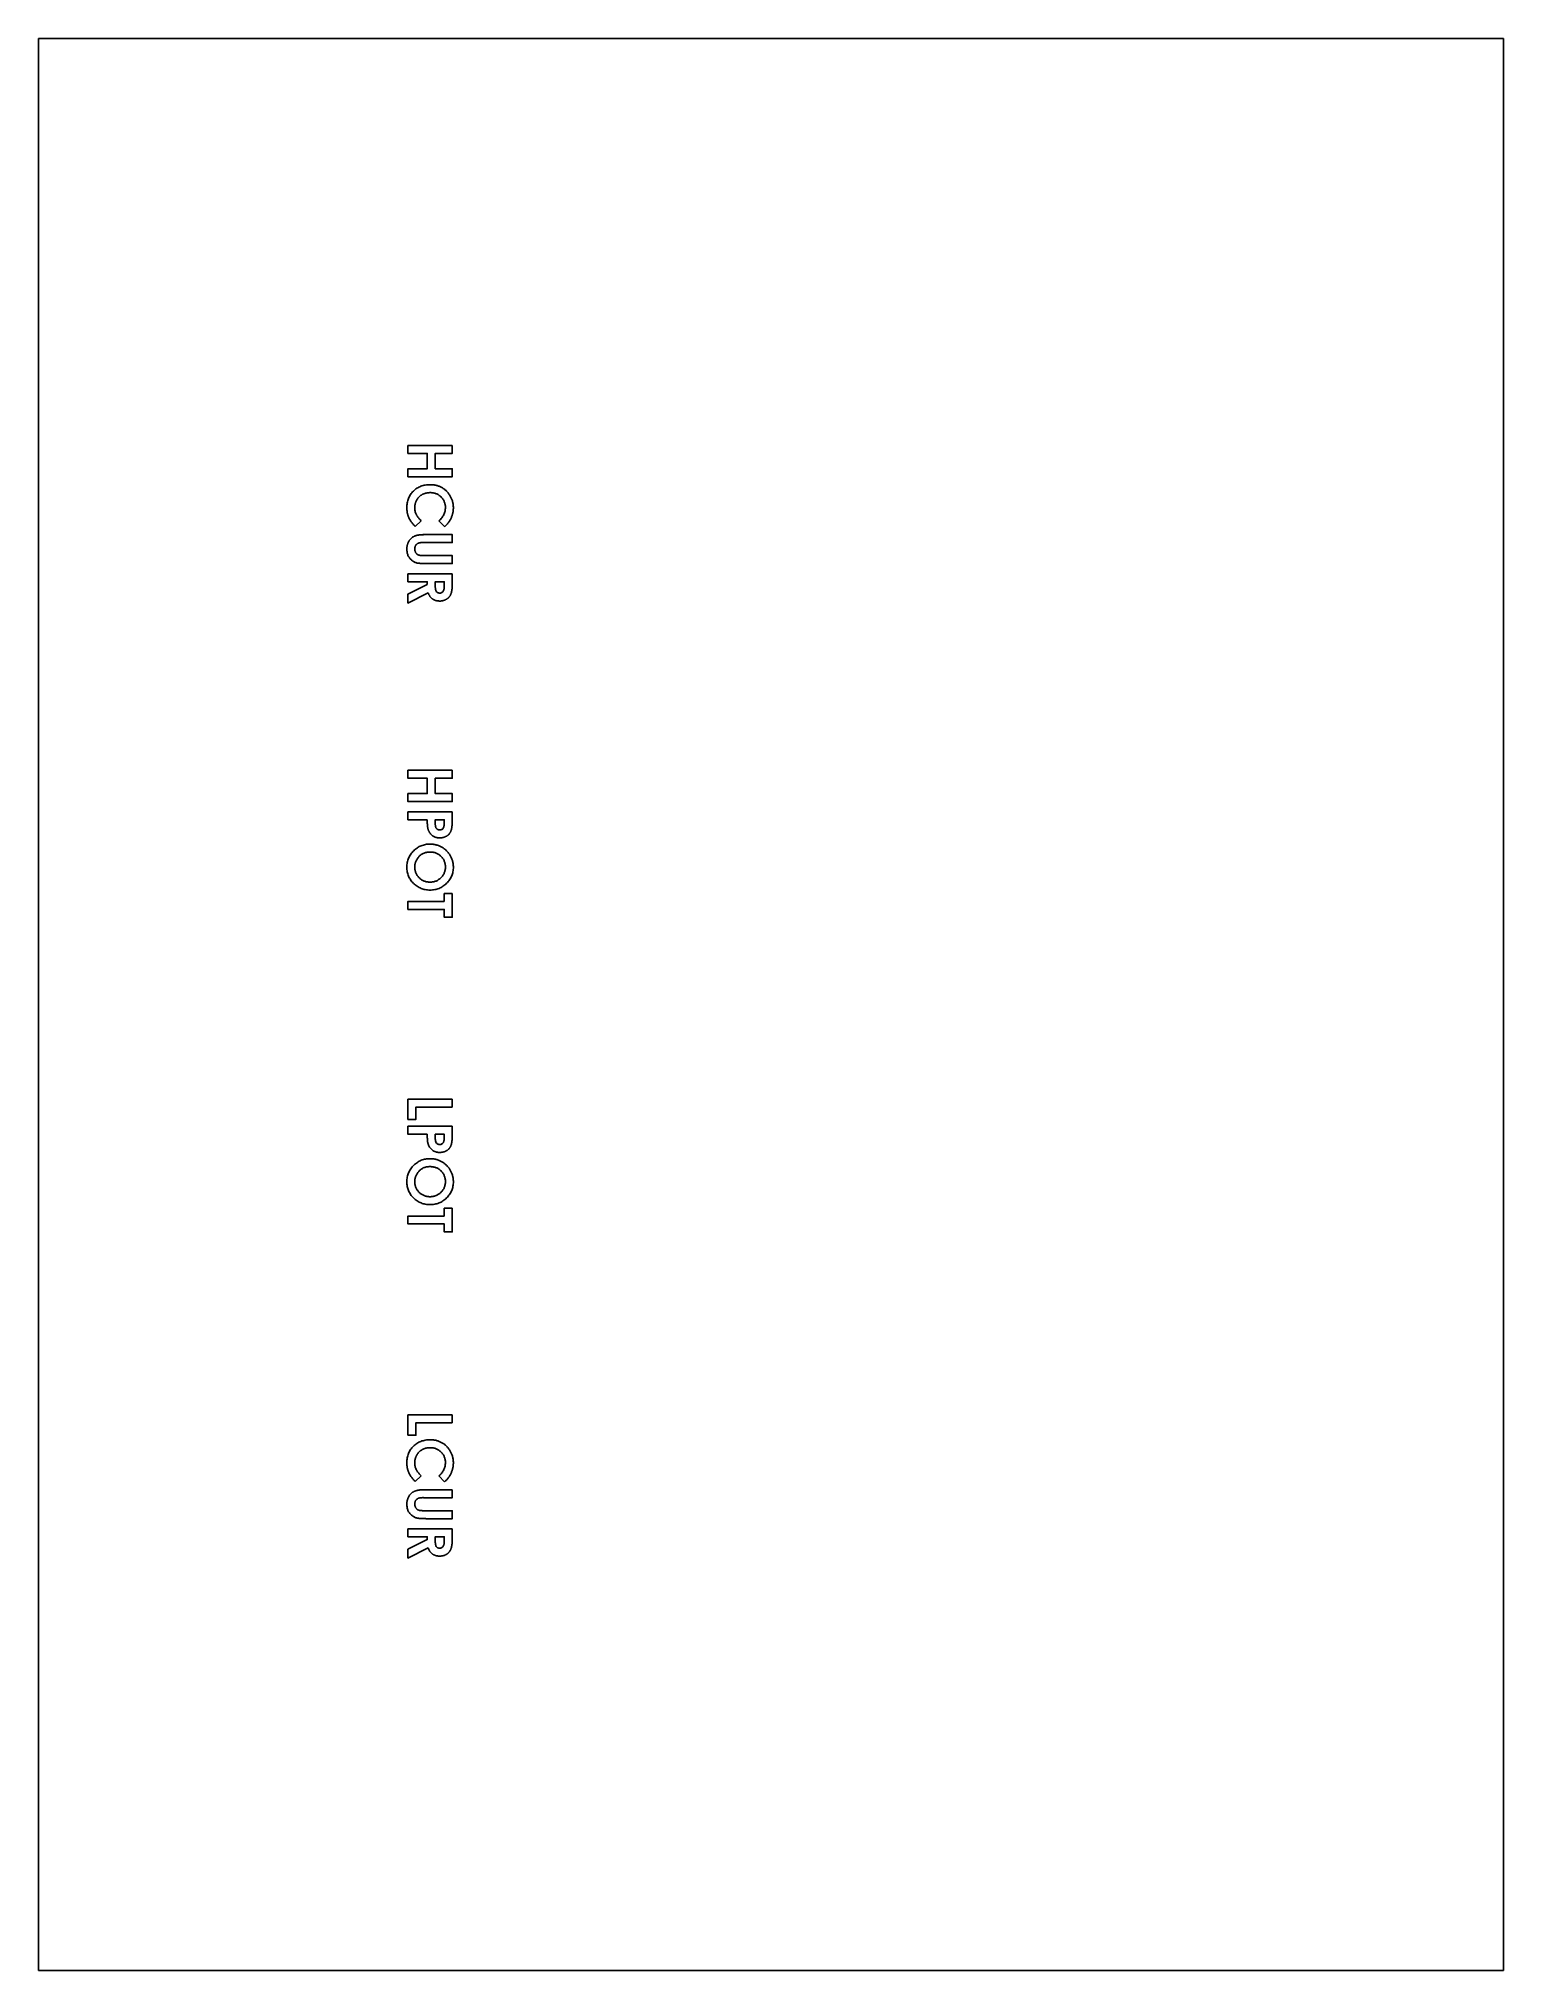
# Model space of a CAD drawing. Extents: x -1295 to 550, y -899 to 382.
# Drawn here: x 458.9 to 549.9, y 261.6 to 381.6 of the extents above.
import ezdxf

# ---------------------------------------------------------------- set-up
doc = ezdxf.new("R2010")
doc.units = 0
doc.layers.get('0').update_dxf_attribs({"linetype": 'CONTINUOUS'})

msp = doc.modelspace()

# ---------------------------------------------------------------- linework, layer by layer
at = {"color": 7}
for points in [[(549.933658, 381.645393), (458.932892, 381.645393)], [(458.932892, 381.645393), (458.932892, 261.646302)], [(549.933658, 381.645393), (458.932892, 381.645393)], [(549.933658, 381.645393), (458.932892, 381.645393)], [(549.933658, 261.646302), (549.933658, 381.645393)], [(482.703052, 351.689276), (482.332635, 351.340026)], [(484.152968, 351.329443), (483.806364, 351.689276)], [(482.988802, 350.834672), (484.629218, 350.834672), (484.629218, 350.339902), (482.840635, 350.339902)], [(482.732474, 350.338367), (482.685669, 350.335721), (482.642701, 350.331223), (482.603569, 350.325138), (482.568882, 350.318523), (482.538587, 350.310321), (482.512658, 350.301061)], [(482.528824, 349.568245), (482.556367, 349.559513), (482.589414, 349.55184), (482.627963, 349.545226), (482.672599, 349.53967), (482.722181, 349.535701)], [(482.528824, 349.568245), (482.556367, 349.559513), (482.589414, 349.55184), (482.627963, 349.545226), (482.672599, 349.53967), (482.722181, 349.535701)], [(482.906781, 349.530277), (484.629218, 349.530277), (484.629218, 349.035506), (482.988802, 349.035506)], [(481.880198, 348.403152), (484.629218, 348.403152)], [(481.880198, 347.908382), (481.880198, 348.403152)], [(482.457043, 349.071199), (482.412963, 349.081782)], [(484.629218, 348.403152), (484.629218, 347.826361)], [(483.134323, 347.220465), (481.880198, 346.585465), (481.880198, 347.135798), (483.07876, 347.741694), (483.07876, 347.908382), (481.880198, 347.908382)], [(484.134447, 347.739048), (484.134447, 347.908382), (483.570885, 347.908382), (483.570885, 347.715236)], [(483.586813, 347.469279), (483.595544, 347.421892), (483.607186, 347.380035), (483.620415, 347.343655), (483.635761, 347.31336), (483.653488, 347.287431), (483.673861, 347.265471), (483.69688, 347.246156), (483.722809, 347.23081), (483.751437, 347.218639), (483.782843, 347.210437), (483.816445, 347.204881), (483.853354, 347.202235)], [(483.854624, 347.203188), (483.898148, 347.206363), (483.93892, 347.216946), (483.976385, 347.234144), (484.011072, 347.257957), (484.041923, 347.287722), (484.068381, 347.32188), (484.089812, 347.36043), (484.106216, 347.403954), (484.112831, 347.429354), (484.118916, 347.459648), (484.123944, 347.494362), (484.128441, 347.534023), (484.131616, 347.578631), (484.134262, 347.627659)], [(481.880198, 333.620886), (484.629218, 333.620886)], [(481.880198, 333.126115), (481.880198, 333.620886)], [(484.629218, 333.620886), (484.629218, 333.067907)], [(483.07876, 333.126115), (481.880198, 333.126115)], [(483.119744, 332.566019), (483.109955, 332.608458)], [(484.134447, 332.970011), (484.134447, 333.126115), (483.570885, 333.126115), (483.570885, 332.95149)], [(483.588401, 332.712571), (483.600571, 332.664629), (483.616976, 332.626635), (483.637878, 332.593033), (483.663278, 332.563267), (483.693017, 332.537867), (483.727174, 332.517494), (483.764639, 332.503206), (483.805412, 332.494475), (483.849465, 332.491829)], [(483.848565, 332.491671), (483.887142, 332.494316), (483.92294, 332.500402), (483.955986, 332.510191), (483.986836, 332.524479), (484.01438, 332.542735), (484.03925, 332.564696), (484.06174, 332.591154), (484.081055, 332.621449)], [(484.081055, 332.621105), (484.093755, 332.647563), (484.104867, 332.678414), (484.114127, 332.714767), (484.1218, 332.756095), (484.127886, 332.802344)], [(484.473246, 332.28728), (484.442396, 332.247063), (484.407709, 332.209598)], [(484.629218, 328.543533), (484.629218, 327.061867), (484.134447, 327.061867), (484.134447, 327.556637), (481.880198, 327.556637), (481.880198, 328.048762), (484.134447, 328.048762)], [(484.134447, 328.543533), (484.629218, 328.543533)], [(484.134447, 328.048762), (484.134447, 328.543533)], [(481.880198, 315.769453), (484.629218, 315.769453)], [(481.880198, 314.502099), (481.880198, 315.769453)], [(484.629218, 315.769453), (484.629218, 315.277328)], [(484.629218, 315.277328), (482.372323, 315.277328), (482.372323, 314.502099), (481.880198, 314.502099)], [(483.07876, 313.583995), (481.880198, 313.583995), (481.880198, 314.078766), (484.629218, 314.078766)], [(484.134447, 313.430537), (484.134447, 313.583995), (483.570885, 313.583995), (483.570885, 313.40937)], [(484.081055, 313.079462), (484.093755, 313.10592), (484.104867, 313.13677), (484.114127, 313.173124), (484.1218, 313.214452), (484.127886, 313.260728)], [(484.629218, 314.078766), (484.629218, 313.528433)], [(483.119744, 313.024375), (483.109955, 313.066788), (483.101753, 313.116927)], [(483.588401, 313.170902), (483.600571, 313.122985), (483.616976, 313.084965), (483.637878, 313.051363), (483.663278, 313.021624), (483.693017, 312.996224), (483.727174, 312.975851), (483.764639, 312.961563), (483.805412, 312.952832), (483.849465, 312.950186)], [(483.848565, 312.950001), (483.887142, 312.952647), (483.92294, 312.958732), (483.955986, 312.968522), (483.986836, 312.982809), (484.01438, 313.001066), (484.03925, 313.023026), (484.06174, 313.049484), (484.081055, 313.079779)], [(484.473246, 312.74561), (484.442396, 312.705394), (484.407709, 312.667955)], [(484.629218, 309.001413), (484.629218, 307.519747), (484.134447, 307.519747), (484.134447, 308.014518), (481.880198, 308.014518), (481.880198, 308.506643), (484.134447, 308.506643)], [(484.134447, 309.001413), (484.629218, 309.001413)], [(484.134447, 308.506643), (484.134447, 309.001413)], [(481.880198, 296.158542), (484.629218, 296.158542)], [(481.880198, 294.888542), (481.880198, 296.158542)], [(484.629218, 295.663771), (482.372323, 295.663771), (482.372323, 294.888542), (481.880198, 294.888542)], [(484.629218, 296.158542), (484.629218, 295.663771)], [(482.703052, 292.359126), (482.332635, 292.009876)], [(484.152968, 291.999293), (483.806364, 292.359126)], [(482.732474, 291.008244), (482.685669, 291.005598), (482.642701, 291.0011), (482.603569, 290.995014), (482.568882, 290.9884), (482.538587, 290.980198), (482.512658, 290.970937), (482.466938, 290.947654), (482.426721, 290.917359), (482.390368, 290.881005)], [(484.629218, 291.504522), (484.629218, 291.009752), (482.840635, 291.009752)], [(482.988802, 291.504522), (484.629218, 291.504522)], [(482.457043, 289.741075), (482.412963, 289.751394)], [(482.528824, 290.238121), (482.556367, 290.22939), (482.589414, 290.221717), (482.627963, 290.215102), (482.672599, 290.209546), (482.722181, 290.205842)], [(482.528824, 290.237883), (482.556367, 290.229152), (482.589414, 290.221479), (482.627963, 290.214864), (482.672599, 290.209308), (482.722181, 290.205339)], [(482.906781, 290.200127), (484.629218, 290.200127), (484.629218, 289.705356), (482.988802, 289.705356)], [(481.880198, 289.073002), (484.629218, 289.073002)], [(481.880198, 288.578232), (481.880198, 289.073002)], [(483.134323, 287.890315), (481.880198, 287.255315), (481.880198, 287.805648), (483.07876, 288.411544), (483.07876, 288.578232), (481.880198, 288.578232)], [(484.134447, 288.408898), (484.134447, 288.578232), (483.570885, 288.578232), (483.570885, 288.385086)], [(483.586813, 288.139156), (483.595544, 288.091769), (483.607186, 288.049912), (483.620415, 288.013558), (483.635761, 287.983263), (483.653488, 287.957334), (483.673861, 287.935374), (483.69688, 287.916059), (483.722809, 287.900713), (483.751437, 287.888542), (483.782843, 287.88034), (483.816445, 287.874784), (483.853354, 287.872138)], [(483.854624, 287.873091), (483.898148, 287.876266), (483.93892, 287.886849), (483.976385, 287.904047), (484.011072, 287.927859), (484.041923, 287.957599), (484.068381, 287.991756), (484.089812, 288.030333), (484.106216, 288.07383), (484.112831, 288.09923), (484.118916, 288.129525), (484.123944, 288.164238), (484.128441, 288.203899), (484.131616, 288.248534), (484.134262, 288.297562)], [(484.629218, 289.073002), (484.629218, 288.496211)], [(484.504017, 287.728205), (484.475919, 287.684681)], [(458.932892, 261.646302), (549.933658, 261.646302)], [(549.933658, 261.646302), (458.932892, 261.646302)]]:
    msp.add_lwpolyline(points, dxfattribs=at)
for points in [[(484.629218, 356.369754), (484.629218, 355.874983), (483.570885, 355.874983), (483.570885, 354.92513), (484.629218, 354.92513), (484.629218, 354.430359), (481.880198, 354.430359), (481.880198, 354.92513), (483.07876, 354.92513), (483.07876, 355.874983), (481.880198, 355.874983), (481.880198, 356.369754)], [(483.258677, 353.938234)], [(481.808761, 352.509484)], [(482.703052, 351.689276)], [(483.806364, 351.689276)], [(484.700656, 352.501547)], [(482.988802, 350.834672)], [(481.808761, 349.935089)], [(482.906781, 349.530277)], [(484.629218, 336.192635), (484.629218, 335.70051), (483.570885, 335.70051), (483.570885, 334.74801), (484.629218, 334.74801), (484.629218, 334.25324), (481.880198, 334.25324), (481.880198, 334.74801), (483.07876, 334.74801), (483.07876, 335.70051), (481.880198, 335.70051), (481.880198, 336.192635)], [(483.848698, 332.491115)], [(484.081531, 332.620761)], [(483.256031, 331.610053)], [(481.808761, 330.173366)], [(484.700656, 330.176012)], [(483.253385, 329.247324)], [(483.256031, 312.067933)], [(483.848698, 312.948996)], [(484.081531, 313.078641)], [(481.808761, 310.631246)], [(483.253385, 309.705205)], [(484.700656, 310.633892)], [(483.258677, 294.608084)], [(481.808761, 293.179334)], [(484.700656, 293.171397)], [(482.703052, 292.359126)], [(483.806364, 292.359126)], [(481.808761, 290.604939)], [(482.988802, 291.504522)], [(482.906781, 290.200127)]]:
    msp.add_lwpolyline(points, close=True, dxfattribs=at)
for points in [[(481.815269, 352.662969), (481.818974, 352.711891), (481.825324, 352.760653), (481.834055, 352.808966)], [(481.815269, 352.662996), (481.818974, 352.711891), (481.825324, 352.760653), (481.834055, 352.808966)], [(481.834055, 352.808966), (481.842521, 352.855903), (481.853105, 352.902443), (481.86599, 352.948349)], [(481.834055, 352.808966), (481.842521, 352.855903), (481.853105, 352.902443), (481.86599, 352.948322)], [(481.86599, 352.948349), (481.87869, 352.993143), (481.893427, 353.037302), (481.910625, 353.080561)], [(481.86599, 352.948322), (481.87869, 352.993116), (481.893427, 353.037302), (481.910625, 353.080534)], [(481.910625, 353.080534), (481.927559, 353.123027), (481.946661, 353.164566), (481.967907, 353.205047)], [(481.910625, 353.080561), (481.927559, 353.123027), (481.946661, 353.164593), (481.967907, 353.205047)], [(481.967907, 353.205047), (481.989074, 353.245529), (482.012516, 353.284899), (482.03789, 353.322946)], [(481.967907, 353.205047), (481.989074, 353.245529), (482.012516, 353.284925), (482.03789, 353.322946)], [(482.03789, 353.322946), (482.063554, 353.361257), (482.091071, 353.39822), (482.120519, 353.433674)], [(482.03789, 353.322946), (482.063554, 353.361257), (482.091071, 353.39822), (482.120519, 353.433647)], [(482.120519, 353.433647), (482.150496, 353.469763), (482.182326, 353.504344), (482.215822, 353.537232)], [(482.120519, 353.433674), (482.150496, 353.469789), (482.182326, 353.504344), (482.215822, 353.537232)], [(482.215822, 353.537232), (482.249318, 353.570146), (482.284455, 353.601367), (482.32102, 353.630894)], [(482.215822, 353.537232), (482.249318, 353.570146), (482.284455, 353.601367), (482.32102, 353.630868)], [(482.32102, 353.630868), (482.357057, 353.659972), (482.394495, 353.687356), (482.433415, 353.712412)], [(482.32102, 353.630894), (482.357057, 353.659972), (482.394495, 353.687383), (482.433415, 353.712412)], [(482.350151, 352.821799), (482.343801, 352.802219), (482.338245, 352.782296), (482.332953, 352.76232)], [(482.371053, 352.879636), (482.36338, 352.860586), (482.356236, 352.841325), (482.350151, 352.821799)], [(482.396453, 352.935834), (482.387457, 352.917313), (482.378726, 352.898686), (482.371053, 352.879636)], [(482.425081, 352.990364), (482.415027, 352.972637), (482.405502, 352.954302), (482.396453, 352.935834)], [(482.457598, 353.042699), (482.446221, 353.025501), (482.435373, 353.008197), (482.425081, 352.990364)], [(482.433415, 353.712412), (482.47215, 353.737283), (482.512393, 353.759905), (482.55351, 353.780728)], [(482.433415, 353.712412), (482.47215, 353.737283), (482.512393, 353.759905), (482.55351, 353.780728)], [(482.492841, 353.092282), (482.48067, 353.076142), (482.468764, 353.059606), (482.457598, 353.042699)], [(482.530861, 353.138558), (482.517632, 353.123476), (482.504932, 353.108131), (482.492841, 353.092282)], [(482.571634, 353.182082), (482.557346, 353.168059), (482.543958, 353.153533), (482.530861, 353.138558)], [(482.55351, 353.780728), (482.594811, 353.80163), (482.637039, 353.820786), (482.680192, 353.837454)], [(482.55351, 353.780728), (482.594811, 353.80163), (482.637039, 353.820812), (482.680192, 353.837454)], [(482.615687, 353.221743), (482.600605, 353.209043), (482.585762, 353.195813), (482.571634, 353.182082)], [(482.662518, 353.259208), (482.646643, 353.247301), (482.63098, 353.234601), (482.615687, 353.221743)], [(482.712101, 353.293365), (482.695167, 353.282517), (482.678605, 353.27114), (482.662518, 353.259208)], [(482.680192, 353.837454), (482.723981, 353.854388), (482.768748, 353.868702), (482.814071, 353.880978)], [(482.680192, 353.837454), (482.723981, 353.854388), (482.768748, 353.868702), (482.814071, 353.880978)], [(482.764435, 353.324216), (482.746708, 353.314426), (482.729193, 353.304372), (482.712101, 353.293365)], [(482.819522, 353.351759), (482.801001, 353.343292), (482.78248, 353.334032), (482.764435, 353.324216)], [(482.814071, 353.880978), (482.860585, 353.893678), (482.907628, 353.903997), (482.955094, 353.912384)], [(482.814071, 353.880978), (482.860585, 353.893678), (482.907628, 353.903997), (482.955094, 353.912384)], [(482.876804, 353.3761), (482.857489, 353.368692), (482.83836, 353.36049), (482.819522, 353.351759)], [(482.935753, 353.396473), (482.915909, 353.390388), (482.896224, 353.383509), (482.876804, 353.3761)], [(482.996369, 353.412878), (482.975996, 353.40785), (482.955782, 353.402559), (482.935753, 353.396473)], [(482.955094, 353.912384), (483.004148, 353.920851), (483.053651, 353.927465), (483.103287, 353.93117)], [(482.955094, 353.912384), (483.004148, 353.921115), (483.053651, 353.927465), (483.103287, 353.93117)], [(483.059155, 353.426107), (483.037988, 353.422403), (483.017165, 353.417905), (482.996369, 353.412878)], [(483.124163, 353.435367), (483.102467, 353.432721), (483.080718, 353.429811), (483.059155, 353.426107)], [(483.103287, 353.93117), (483.15496, 353.935138), (483.206792, 353.936197), (483.258624, 353.937255)], [(483.103287, 353.93117), (483.15496, 353.935138), (483.206792, 353.936197), (483.258624, 353.937255)], [(483.190811, 353.440923), (483.168586, 353.440923), (483.146308, 353.438013), (483.124163, 353.435367)], [(483.259682, 353.443569), (483.236664, 353.443305), (483.213751, 353.443569), (483.190811, 353.440923)], [(483.258571, 353.937176), (483.292385, 353.937176), (483.326199, 353.937176), (483.359933, 353.93453)], [(483.258571, 353.937176), (483.292385, 353.937176), (483.326199, 353.937176), (483.359933, 353.93453)], [(483.357684, 353.439177), (483.325061, 353.441823), (483.292358, 353.442617), (483.259629, 353.443675)], [(483.451876, 353.427006), (483.420708, 353.432562), (483.389249, 353.436531), (483.357684, 353.439177)], [(483.359933, 353.93453), (483.393059, 353.931884), (483.426158, 353.929767), (483.459099, 353.925799)], [(483.359933, 353.93453), (483.393059, 353.931884), (483.426158, 353.929767), (483.459099, 353.925799)], [(483.542231, 353.406104), (483.512492, 353.414571), (483.482329, 353.421715), (483.451876, 353.427006)], [(483.459099, 353.925799), (483.491007, 353.92183), (483.522784, 353.917067), (483.554402, 353.911511)], [(483.459099, 353.925799), (483.491007, 353.92183), (483.522784, 353.917067), (483.554402, 353.911511)], [(483.628167, 353.376921), (483.600042, 353.388033), (483.571335, 353.397823), (483.542231, 353.406104)], [(483.554402, 353.911511), (483.585622, 353.905955), (483.616685, 353.89934), (483.647508, 353.891667)], [(483.554402, 353.911511), (483.585622, 353.905955), (483.616685, 353.89934), (483.647508, 353.891667)], [(483.710241, 353.339456), (483.683518, 353.353214), (483.656134, 353.365914), (483.628167, 353.376921)], [(483.647508, 353.891667), (483.677697, 353.884259), (483.707648, 353.875792), (483.737282, 353.866267)], [(483.647508, 353.891667), (483.677697, 353.884259), (483.707648, 353.875792), (483.737282, 353.866267)], [(483.788478, 353.293736), (483.763343, 353.310404), (483.73707, 353.325565), (483.710241, 353.339456)], [(483.737282, 353.866267), (483.766836, 353.856742), (483.796072, 353.846424), (483.824885, 353.834861)], [(483.737282, 353.866267), (483.766836, 353.856742), (483.796072, 353.846424), (483.824885, 353.834861)], [(483.862853, 353.239205), (483.83904, 353.25852), (483.814169, 353.276855), (483.788478, 353.293736)], [(483.824885, 353.834861), (483.853222, 353.823484), (483.881162, 353.811313), (483.908626, 353.797952)], [(483.824885, 353.834861), (483.853222, 353.823484), (483.881162, 353.811313), (483.908626, 353.797952)], [(483.932809, 353.176949), (483.910319, 353.198644), (483.887089, 353.21952), (483.862853, 353.239205)], [(483.908626, 353.797952), (483.936275, 353.784458), (483.963421, 353.770171), (483.990144, 353.754984)], [(483.908626, 353.797952), (483.936275, 353.784458), (483.963421, 353.770171), (483.990144, 353.754984)], [(483.996705, 353.108633), (483.976597, 353.132446), (483.955139, 353.1552), (483.932809, 353.176949)], [(483.990144, 353.754984), (484.016734, 353.739902), (484.042902, 353.723975), (484.068381, 353.707068)], [(483.990144, 353.754984), (484.016734, 353.739902), (484.042902, 353.723975), (484.068381, 353.707068)], [(484.052347, 353.035926), (484.035149, 353.061061), (484.016443, 353.08535), (483.996705, 353.108633)], [(484.099179, 352.959911), (484.084891, 352.986105), (484.069228, 353.011399), (484.052347, 353.035926)], [(484.068381, 353.707068), (484.093516, 353.690399), (484.118176, 353.672592), (484.1422, 353.654177)], [(484.068381, 353.707068), (484.093516, 353.690399), (484.118176, 353.672619), (484.1422, 353.654177)], [(484.137728, 352.879478), (484.126351, 352.906941), (484.113387, 352.933797), (484.099179, 352.959911)], [(484.167467, 352.795737), (484.159001, 352.824127), (484.149211, 352.852093), (484.137728, 352.879478)], [(484.1422, 353.654177), (484.166277, 353.635657), (484.189904, 353.616448), (484.212711, 353.59634)], [(484.1422, 353.654177), (484.166277, 353.635657), (484.189904, 353.616448), (484.212711, 353.59634)], [(484.212711, 353.59634), (484.235465, 353.576231), (484.257532, 353.555223), (484.278804, 353.533527)], [(484.212711, 353.59634), (484.235465, 353.576231), (484.257532, 353.55525), (484.278804, 353.533527)], [(484.278804, 353.533527), (484.300235, 353.511567), (484.321005, 353.488998), (484.341061, 353.465768)], [(484.278804, 353.533527), (484.300235, 353.511567), (484.321005, 353.488998), (484.341061, 353.465768)], [(484.341061, 353.465768), (484.361169, 353.442484), (484.380801, 353.418301), (484.399454, 353.393616)], [(484.341061, 353.465768), (484.361169, 353.442484), (484.380801, 353.418301), (484.399454, 353.393616)], [(484.399454, 353.393616), (484.418504, 353.368216), (484.436654, 353.342393), (484.453985, 353.315934)], [(484.399454, 353.393616), (484.418504, 353.368216), (484.436654, 353.342419), (484.453985, 353.315934)], [(484.453985, 353.315934), (484.471712, 353.288894), (484.488566, 353.261324), (484.504679, 353.233305)], [(484.453985, 353.315934), (484.471712, 353.288894), (484.488566, 353.261324), (484.504679, 353.233305)], [(484.504679, 353.233305), (484.520818, 353.205312), (484.536085, 353.176869), (484.550399, 353.147924)], [(484.504679, 353.233305), (484.520818, 353.205312), (484.536085, 353.176869), (484.550399, 353.147924)], [(484.550399, 353.147924), (484.564686, 353.119164), (484.577757, 353.089927), (484.59006, 353.06032)], [(484.550399, 353.147924), (484.564686, 353.11919), (484.577757, 353.089927), (484.59006, 353.06032)], [(484.59006, 353.06032), (484.602231, 353.03111), (484.613343, 353.001556), (484.623662, 352.971632)], [(484.59006, 353.06032), (484.602231, 353.03111), (484.613343, 353.001556), (484.623662, 352.971632)], [(484.623662, 352.971632), (484.633981, 352.941681), (484.643241, 352.91136), (484.651205, 352.880721)], [(484.623662, 352.971632), (484.633981, 352.941681), (484.643241, 352.91136), (484.651205, 352.880748)], [(484.651205, 352.880748), (484.659143, 352.850321), (484.666022, 352.819629), (484.672107, 352.788752)], [(484.651205, 352.880721), (484.659143, 352.850321), (484.666022, 352.819602), (484.672107, 352.788726)], [(481.810533, 352.425559), (481.810533, 352.453446), (481.807888, 352.481359), (481.807888, 352.509273)], [(481.808655, 352.509299), (481.811301, 352.560575), (481.811301, 352.611852), (481.815269, 352.662996)], [(481.808655, 352.509273), (481.811301, 352.560575), (481.811301, 352.611852), (481.815269, 352.662969)], [(481.81609, 352.344014), (481.813444, 352.37116), (481.811592, 352.398333), (481.810533, 352.425559)], [(481.824821, 352.264692), (481.821117, 352.29115), (481.818471, 352.317503), (481.81609, 352.344014)], [(481.837521, 352.187566), (481.832758, 352.213231), (481.82826, 352.238869), (481.824821, 352.264692)], [(481.853396, 352.113192), (481.84731, 352.137798), (481.842019, 352.162642), (481.837521, 352.187566)], [(481.87324, 352.04104), (481.866096, 352.064852), (481.859217, 352.088956), (481.853396, 352.113192)], [(481.896258, 351.971057), (481.887792, 351.994076), (481.880119, 352.017518), (481.87324, 352.04104)], [(481.923246, 351.903324), (481.913456, 351.925549), (481.90446, 351.948224), (481.896258, 351.971057)], [(481.954652, 351.836649), (481.943539, 351.85861), (481.932956, 351.880782), (481.923246, 351.903324)], [(481.99209, 351.768334), (481.979126, 351.790823), (481.966426, 351.813525), (481.954652, 351.836649)], [(482.03453, 351.699489), (482.019713, 351.721979), (482.005664, 351.74505), (481.99209, 351.768334)], [(482.083001, 351.629533), (482.066332, 351.652288), (482.050034, 351.67573), (482.03453, 351.699489)], [(482.137532, 351.558466), (482.119011, 351.58175), (482.100649, 351.60543), (482.083001, 351.629533)], [(482.303849, 352.575551), (482.303849, 352.553855), (482.301203, 352.532239), (482.301203, 352.510569)], [(482.302235, 352.511495), (482.302235, 352.474692), (482.304881, 352.437915), (482.307791, 352.401296)], [(482.309934, 352.639474), (482.307288, 352.618308), (482.305172, 352.596929), (482.303849, 352.575551)], [(482.307791, 352.401296), (482.310966, 352.366001), (482.316522, 352.330838), (482.323666, 352.296098)], [(482.319195, 352.701704), (482.315226, 352.681067), (482.312316, 352.660297), (482.309934, 352.639474)], [(482.332953, 352.76232), (482.327661, 352.742212), (482.323163, 352.722077), (482.319195, 352.701704)], [(482.323666, 352.296098), (482.33081, 352.26202), (482.339806, 352.228338), (482.35068, 352.195292)], [(482.35068, 352.195292), (482.361263, 352.162669), (482.373963, 352.130628), (482.388119, 352.099433)], [(482.388119, 352.099433), (482.395527, 352.083294), (482.4032, 352.067525), (482.411931, 352.052046)], [(482.411931, 352.052046), (482.420927, 352.035642), (482.430717, 352.019873), (482.440559, 352.00413)], [(482.440559, 352.00413), (482.451142, 351.987462), (482.46199, 351.970819), (482.473076, 351.954547)], [(482.473076, 351.954547), (482.484983, 351.93735), (482.497418, 351.920469), (482.509986, 351.903853)], [(482.509986, 351.903853), (482.523479, 351.886391), (482.537132, 351.869008), (482.551287, 351.852074)], [(482.551287, 351.852074), (482.566368, 351.834083), (482.581873, 351.816594), (482.597563, 351.799184)], [(482.597563, 351.799184), (482.613967, 351.780928), (482.630689, 351.76291), (482.647701, 351.745209)], [(482.647701, 351.745209), (482.665693, 351.726688), (482.683923, 351.708353), (482.702232, 351.690123)], [(483.806153, 351.690123), (483.837929, 351.720788), (483.869732, 351.751453), (483.899815, 351.783759)], [(483.899815, 351.783759), (483.928575, 351.814689), (483.955774, 351.847074), (483.981333, 351.880729)], [(483.981333, 351.880729), (484.005675, 351.91269), (484.028429, 351.94579), (484.049649, 351.979895)], [(484.049649, 351.979895), (484.070286, 352.013047), (484.089389, 352.047178), (484.106375, 352.082341)], [(484.106375, 352.082341), (484.122779, 352.116552), (484.137384, 352.151715), (484.149899, 352.187566)], [(484.149899, 352.187566), (484.162335, 352.223126), (484.172918, 352.259374), (484.181305, 352.296098)], [(484.188899, 352.70816), (484.183342, 352.737687), (484.175934, 352.766924), (484.167467, 352.795737)], [(484.181305, 352.296098), (484.189772, 352.332584), (484.196122, 352.369599), (484.200091, 352.406826)], [(484.201599, 352.616164), (484.198953, 352.646988), (484.19472, 352.677733), (484.188899, 352.70816)], [(484.200091, 352.406826), (484.204059, 352.444662), (484.205118, 352.482762), (484.206176, 352.520862)], [(484.206097, 352.520862), (484.206097, 352.552664), (484.203451, 352.584467), (484.201599, 352.616164)], [(484.433083, 351.64054), (484.417472, 351.617521), (484.401015, 351.594926), (484.384055, 351.57278)], [(484.477691, 351.711052), (484.463404, 351.687239), (484.44864, 351.663585), (484.433083, 351.64054)], [(484.519019, 351.783759), (484.506055, 351.759153), (484.492032, 351.73497), (484.477691, 351.711052)], [(484.556484, 351.8598), (484.544578, 351.834136), (484.532143, 351.808736), (484.519019, 351.783759)], [(484.590086, 351.937455), (484.579768, 351.911262), (484.56839, 351.885412), (484.556484, 351.8598)], [(484.618714, 352.015693), (484.609718, 351.989499), (484.600458, 351.963252), (484.590086, 351.937455)], [(484.643585, 352.094459), (484.636177, 352.067974), (484.62771, 352.041754), (484.618714, 352.015693)], [(484.663429, 352.174337), (484.657343, 352.147561), (484.650993, 352.120865), (484.643585, 352.094459)], [(484.679304, 352.255326), (484.674806, 352.22818), (484.66925, 352.201218), (484.663429, 352.174337)], [(484.672107, 352.788752), (484.678193, 352.757505), (484.683484, 352.726099), (484.687453, 352.694534)], [(484.672107, 352.788726), (484.678193, 352.757505), (484.683484, 352.726099), (484.687453, 352.694534)], [(484.690416, 352.336315), (484.687506, 352.309221), (484.683802, 352.282181), (484.679304, 352.255326)], [(484.687453, 352.694534), (484.691686, 352.66289), (484.694332, 352.631087), (484.696184, 352.599231)], [(484.687453, 352.694534), (484.691686, 352.66289), (484.694332, 352.631087), (484.696184, 352.599231)], [(484.697031, 352.418388), (484.694385, 352.390978), (484.693327, 352.363593), (484.690416, 352.336315)], [(484.696184, 352.599231), (484.69883, 352.566767), (484.69883, 352.534249), (484.699359, 352.501732)], [(484.696184, 352.599231), (484.69883, 352.566767), (484.69883, 352.534249), (484.699359, 352.501732)], [(484.699677, 352.501573), (484.699677, 352.473819), (484.699677, 352.44609), (484.697031, 352.418388)], [(481.914541, 350.381785), (481.924595, 350.400306), (481.935179, 350.418483), (481.946476, 350.436316)], [(481.914541, 350.381785), (481.924595, 350.400306), (481.935179, 350.418509), (481.946476, 350.436316)], [(481.946476, 350.436316), (481.957589, 350.454043), (481.969495, 350.471294), (481.981745, 350.488095)], [(481.946476, 350.436316), (481.957589, 350.454043), (481.969495, 350.471294), (481.981745, 350.488095)], [(481.981745, 350.488095), (481.993916, 350.504499), (482.006616, 350.520453), (482.019766, 350.536037)], [(481.981745, 350.488095), (481.993916, 350.504499), (482.006616, 350.520453), (482.019766, 350.536037)], [(482.019766, 350.536037), (482.032466, 350.551119), (482.045695, 350.565882), (482.059427, 350.58009)], [(482.019766, 350.536037), (482.032466, 350.551119), (482.045695, 350.565882), (482.059427, 350.58009)], [(482.059427, 350.58009), (482.072921, 350.594113), (482.086838, 350.607448), (482.101284, 350.620307)], [(482.059427, 350.58009), (482.072921, 350.594113), (482.086838, 350.607448), (482.101284, 350.620307)], [(482.101284, 350.620307), (482.115571, 350.633007), (482.130203, 350.645178), (482.145363, 350.656687)], [(482.101284, 350.620307), (482.115571, 350.633007), (482.130203, 350.645178), (482.145363, 350.656661)], [(482.197037, 351.486288), (482.176664, 351.509836), (482.156952, 351.534072), (482.137532, 351.558466)], [(482.145363, 350.656661), (482.160445, 350.668038), (482.175791, 350.678886), (482.191639, 350.689178)], [(482.145363, 350.656687), (482.160445, 350.668064), (482.175791, 350.678912), (482.191639, 350.689178)], [(482.191639, 350.689178), (482.207514, 350.699232), (482.223601, 350.708757), (482.240111, 350.717832)], [(482.191639, 350.689178), (482.207514, 350.699232), (482.223601, 350.708757), (482.240111, 350.717806)], [(482.262574, 351.413581), (482.240349, 351.437393), (482.218336, 351.461576), (482.197037, 351.486288)], [(482.240111, 350.717832), (482.256515, 350.726828), (482.273554, 350.73503), (482.290778, 350.742703)], [(482.240111, 350.717806), (482.256515, 350.726802), (482.273554, 350.735004), (482.290778, 350.742677)], [(482.333641, 351.339206), (482.309828, 351.363812), (482.286016, 351.388551), (482.262574, 351.413581)], [(482.290778, 350.742703), (482.309299, 350.750641), (482.327952, 350.757784), (482.346976, 350.764134)], [(482.290778, 350.742677), (482.309299, 350.750614), (482.327952, 350.757758), (482.346976, 350.764108)], [(482.346976, 350.764134), (482.368407, 350.771278), (482.390103, 350.777364), (482.411984, 350.78292)], [(482.346976, 350.764108), (482.368407, 350.771252), (482.390103, 350.777337), (482.411984, 350.782893)], [(482.411984, 350.78292), (482.436326, 350.789005), (482.461038, 350.794297), (482.485803, 350.798795)], [(482.411984, 350.782893), (482.436326, 350.788979), (482.461038, 350.794271), (482.485803, 350.798768)], [(482.485803, 350.798795), (482.513399, 350.803822), (482.54118, 350.807791), (482.568988, 350.811495)], [(482.485803, 350.798768), (482.513399, 350.803796), (482.54118, 350.807764), (482.568988, 350.811468)], [(482.568988, 350.811495), (482.599415, 350.815464), (482.629895, 350.819168), (482.660428, 350.822078)], [(482.568988, 350.811468), (482.599415, 350.815437), (482.629895, 350.819141), (482.660428, 350.821787)], [(482.660428, 350.822078), (482.693977, 350.825253), (482.727605, 350.82737), (482.761234, 350.829222)], [(482.660428, 350.821787), (482.693977, 350.824962), (482.727605, 350.827343), (482.761234, 350.828931)], [(482.761234, 350.829222), (482.797773, 350.831868), (482.834312, 350.832397), (482.870877, 350.833191)], [(482.761234, 350.828931), (482.797773, 350.831577), (482.834312, 350.832106), (482.870877, 350.8329)], [(482.870877, 350.833191), (482.910353, 350.833191), (482.949829, 350.833191), (482.989305, 350.835837)], [(482.870877, 350.8329), (482.910353, 350.8329), (482.949829, 350.8329), (482.989305, 350.835546)], [(484.215489, 351.385482), (484.194587, 351.365903), (484.173077, 351.347091), (484.151566, 351.3282)], [(484.275523, 351.444987), (484.256209, 351.424614), (484.236074, 351.404717), (484.215489, 351.385482)], [(484.331721, 351.507772), (484.313465, 351.486341), (484.294864, 351.46536), (484.275523, 351.444987)], [(484.384055, 351.57278), (484.367122, 351.550555), (484.349686, 351.529018), (484.331721, 351.507772)], [(481.808655, 349.933925), (481.808655, 349.957738), (481.808655, 349.981338), (481.811301, 350.004992)], [(481.808655, 349.933899), (481.808655, 349.957711), (481.808655, 349.981312), (481.811301, 350.004966)], [(481.813153, 349.827113), (481.810242, 349.86262), (481.809449, 349.898312), (481.808655, 349.933978)], [(481.811301, 350.004966), (481.813946, 350.027984), (481.815005, 350.05095), (481.817915, 350.073837)], [(481.811301, 350.004992), (481.813946, 350.028011), (481.815005, 350.05095), (481.817915, 350.073837)], [(481.826911, 349.727418), (481.820826, 349.760438), (481.816063, 349.793696), (481.813153, 349.827113)], [(481.817915, 350.073837), (481.820826, 350.096062), (481.824265, 350.118049), (481.828499, 350.139956)], [(481.817915, 350.073837), (481.820826, 350.096062), (481.824265, 350.118049), (481.828499, 350.13993)], [(481.848871, 349.633755), (481.839876, 349.664526), (481.832732, 349.695853), (481.826911, 349.727418)], [(481.828499, 350.13993), (481.832732, 350.161361), (481.837759, 350.182739), (481.843315, 350.203853)], [(481.828499, 350.139956), (481.832732, 350.161387), (481.837759, 350.182739), (481.843315, 350.203853)], [(481.843315, 350.203853), (481.848871, 350.224755), (481.855486, 350.245234), (481.86263, 350.265554)], [(481.843315, 350.203853), (481.848871, 350.224755), (481.855486, 350.245234), (481.86263, 350.265554)], [(481.880278, 349.547263), (481.868107, 349.575441), (481.857523, 349.604334), (481.848871, 349.633755)], [(481.86263, 350.265554), (481.869774, 350.285662), (481.877711, 350.305532), (481.886442, 350.325032)], [(481.86263, 350.265554), (481.869774, 350.285662), (481.877711, 350.305559), (481.886442, 350.325032)], [(481.92105, 349.466856), (481.905704, 349.492785), (481.892237, 349.519667), (481.880278, 349.547263)], [(481.886442, 350.325032), (481.895174, 350.344347), (481.904434, 350.363211), (481.914541, 350.381785)], [(481.886442, 350.325032), (481.895174, 350.344347), (481.904434, 350.363238), (481.914541, 350.381785)], [(481.971717, 349.391371), (481.953461, 349.415448), (481.936369, 349.440689), (481.92105, 349.466856)], [(482.032307, 349.320304), (482.010876, 349.342793), (481.990556, 349.366579), (481.971717, 349.391371)], [(482.102289, 349.254211), (482.077948, 349.275113), (482.054453, 349.297073), (482.032307, 349.320304)], [(482.177748, 349.195817), (482.151555, 349.214073), (482.126472, 349.233547), (482.102289, 349.254211)], [(482.305807, 350.008088), (482.303161, 349.987186), (482.302896, 349.966284), (482.301838, 349.945302)], [(482.302235, 349.944932), (482.302235, 349.922707), (482.302235, 349.900376), (482.306204, 349.878283)], [(482.302235, 349.944932), (482.302235, 349.922707), (482.302235, 349.900376), (482.306204, 349.878283)], [(482.31639, 350.066481), (482.311363, 350.047431), (482.307923, 350.027773), (482.305807, 350.008088)], [(482.306204, 349.878283), (482.308849, 349.857381), (482.312818, 349.836479), (482.318374, 349.816027)], [(482.306204, 349.878283), (482.308849, 349.857381), (482.312818, 349.836479), (482.318374, 349.816027)], [(482.334646, 350.119927), (482.327238, 350.102729), (482.321153, 350.084738), (482.31639, 350.066481)], [(482.318374, 349.816027), (482.323666, 349.796448), (482.330016, 349.777239), (482.338218, 349.758745)], [(482.318374, 349.816027), (482.323666, 349.796448), (482.330016, 349.777239), (482.338218, 349.758745)], [(482.359517, 350.168399), (482.349992, 350.152788), (482.34179, 350.136649), (482.334646, 350.119927)], [(482.338218, 349.758745), (482.346156, 349.740488), (482.355681, 349.723158), (482.366317, 349.70641)], [(482.338218, 349.758745), (482.346156, 349.740488), (482.355681, 349.723158), (482.366317, 349.70641)], [(482.390368, 350.211367), (482.37899, 350.197873), (482.368672, 350.183507), (482.359517, 350.168399)], [(482.366317, 349.70641), (482.376636, 349.69027), (482.388013, 349.674607), (482.400475, 349.660134)], [(482.366317, 349.70641), (482.376636, 349.69027), (482.388013, 349.674607), (482.400475, 349.660134)], [(482.426721, 350.247721), (482.413757, 350.236344), (482.401586, 350.224438), (482.390368, 350.211367)], [(482.400475, 349.660134), (482.412381, 349.646376), (482.425345, 349.633676), (482.439024, 349.622114)], [(482.400475, 349.660134), (482.412381, 349.646376), (482.425345, 349.633676), (482.439024, 349.622114)], [(482.466938, 350.278042), (482.45265, 350.269046), (482.439395, 350.258728), (482.426721, 350.247721)], [(482.439024, 349.622114), (482.452254, 349.610737), (482.466488, 349.600418), (482.481437, 349.591263)], [(482.439024, 349.622114), (482.452254, 349.610737), (482.466488, 349.600418), (482.481437, 349.591263)], [(482.512658, 350.301061), (482.496783, 350.294711), (482.481411, 350.287038), (482.466938, 350.278042)], [(482.481437, 349.591263), (482.496518, 349.582003), (482.51234, 349.57433), (482.528824, 349.568245)], [(482.481437, 349.591263), (482.496518, 349.582003), (482.51234, 349.57433), (482.528824, 349.568245)], [(482.722181, 349.535701), (482.740702, 349.535701), (482.75925, 349.533055), (482.777823, 349.532526)], [(482.722181, 349.535701), (482.740702, 349.535701), (482.75925, 349.533055), (482.777823, 349.532526)], [(482.784279, 350.341013), (482.767081, 350.341013), (482.749751, 350.338367), (482.732474, 350.338367)], [(482.777823, 349.532526), (482.798196, 349.532526), (482.818569, 349.52988), (482.838968, 349.52988)], [(482.777823, 349.532526), (482.798196, 349.532526), (482.818569, 349.52988), (482.838968, 349.52988)], [(482.839895, 350.341013), (482.821374, 350.340986), (482.8028, 350.34096), (482.784279, 350.341013)], [(482.838968, 349.52988), (482.861193, 349.52988), (482.883392, 349.52988), (482.905617, 349.52988)], [(482.838968, 349.52988), (482.861193, 349.52988), (482.883392, 349.52988), (482.905617, 349.52988)], [(482.254874, 349.147346), (482.228337, 349.162162), (482.202646, 349.178381), (482.177748, 349.195817)], [(482.333085, 349.109325), (482.306309, 349.120437), (482.280195, 349.133137), (482.254874, 349.147346)], [(482.412963, 349.081782), (482.38579, 349.08919), (482.35912, 349.098451), (482.333085, 349.109325)], [(482.509377, 349.061938), (482.491915, 349.064584), (482.474399, 349.067759), (482.457043, 349.071199)], [(482.569411, 349.054265), (482.549303, 349.056911), (482.529327, 349.059028), (482.509377, 349.061938)], [(482.637171, 349.04818), (482.614681, 349.050826), (482.59198, 349.051884), (482.569411, 349.054265)], [(482.713212, 349.043153), (482.687812, 349.045799), (482.662518, 349.046063), (482.637171, 349.04818)], [(482.796926, 349.039184), (482.769013, 349.039184), (482.741099, 349.04183), (482.713212, 349.043153)], [(482.888948, 349.036538), (482.858257, 349.036538), (482.827591, 349.036538), (482.796926, 349.039184)], [(482.988643, 349.036538), (482.955412, 349.036591), (482.92218, 349.036644), (482.888948, 349.036538)], [(483.15832, 347.159241), (483.149589, 347.179878), (483.141916, 347.200621), (483.133979, 347.22147)], [(483.185308, 347.101403), (483.175518, 347.120453), (483.166523, 347.139635), (483.15832, 347.159241)], [(483.215047, 347.047401), (483.204464, 347.065128), (483.194674, 347.083067), (483.185308, 347.101403)], [(483.247564, 346.997263), (483.236187, 347.013667), (483.225339, 347.030336), (483.215047, 347.047401)], [(483.282278, 346.951013), (483.270107, 346.96583), (483.258465, 346.981414), (483.247564, 346.997263)], [(483.320272, 346.90913), (483.307043, 346.922624), (483.294343, 346.936461), (483.282278, 346.951013)], [(483.360489, 346.871109), (483.346466, 346.883016), (483.333184, 346.89598), (483.320272, 346.90913)], [(483.404012, 346.837507), (483.388931, 346.848091), (483.374406, 346.859203), (483.360489, 346.871109)], [(483.449732, 346.807768), (483.434122, 346.817029), (483.418856, 346.827083), (483.404012, 346.837507)], [(483.49876, 346.781839), (483.482091, 346.789776), (483.46566, 346.798243), (483.449732, 346.807768)], [(483.571467, 347.716056), (483.571467, 347.692508), (483.571467, 347.669066), (483.571467, 347.645545)], [(483.571467, 347.645545), (483.571467, 347.624113), (483.571467, 347.60255), (483.574113, 347.581092)], [(483.574113, 347.581092), (483.576759, 347.561513), (483.577288, 347.541749), (483.579669, 347.522143)], [(483.579669, 347.522143), (483.582315, 347.504416), (483.584167, 347.486848), (483.586813, 347.469279)], [(484.134262, 347.68166), (484.1345, 347.701239), (484.134262, 347.720951), (484.134262, 347.740583)], [(484.134262, 347.627659), (484.134262, 347.64565), (484.134262, 347.663642), (484.134262, 347.68166)], [(484.238508, 346.802715), (484.222369, 346.793719), (484.20615, 346.785517), (484.189481, 346.777844)], [(484.285868, 346.831342), (484.270523, 346.821288), (484.254648, 346.811763), (484.238508, 346.802715)], [(484.330504, 346.863304), (484.315952, 346.852192), (484.301135, 346.841344), (484.285868, 346.831342)], [(484.371805, 346.897462), (484.358311, 346.885556), (484.344659, 346.874179), (484.330504, 346.863304)], [(484.409826, 346.933816), (484.397655, 346.921116), (484.384955, 346.909209), (484.371805, 346.897462)], [(484.444539, 346.972921), (484.433427, 346.959427), (484.422049, 346.946357), (484.409826, 346.933816)], [(484.475919, 347.014805), (484.465864, 347.000517), (484.455546, 346.986468), (484.444539, 346.972921)], [(484.504017, 347.058302), (484.495286, 347.043485), (484.485761, 347.02896), (484.475919, 347.014805)], [(484.528888, 347.104578), (484.521215, 347.088703), (484.513013, 347.073383), (484.504017, 347.058302)], [(484.550319, 347.153605), (484.543705, 347.136936), (484.536561, 347.120638), (484.528888, 347.104578)], [(484.569105, 347.208162), (484.563549, 347.189641), (484.557463, 347.171517), (484.550319, 347.153605)], [(484.58498, 347.270948), (484.580217, 347.249781), (484.57519, 347.228852), (484.569105, 347.208162)], [(484.598738, 347.342015), (484.594769, 347.318202), (484.590272, 347.294522), (484.58498, 347.270948)], [(484.61038, 347.422448), (484.607205, 347.39554), (484.603236, 347.368738), (484.598738, 347.342015)], [(484.619111, 347.510581), (484.616465, 347.481159), (484.613819, 347.451764), (484.61038, 347.422448)], [(484.625197, 347.60755), (484.622551, 347.575192), (484.621757, 347.54286), (484.619111, 347.510581)], [(484.629165, 347.712749), (484.629165, 347.677665), (484.626519, 347.642608), (484.625197, 347.60755)], [(484.629165, 347.826784), (484.629033, 347.788763), (484.629165, 347.750769), (484.629165, 347.712749)], [(483.549983, 346.759879), (483.532521, 346.766493), (483.515534, 346.773901), (483.49876, 346.781839)], [(483.60454, 346.742151), (483.586019, 346.747443), (483.567869, 346.752999), (483.549983, 346.759879)], [(483.661267, 346.727864), (483.642217, 346.731833), (483.623299, 346.73686), (483.60454, 346.742151)], [(483.720772, 346.71781), (483.700928, 346.720456), (483.680925, 346.723631), (483.661267, 346.727864)], [(483.783028, 346.712254), (483.762126, 346.712254), (483.741436, 346.715164), (483.720772, 346.71781)], [(483.84801, 346.709608), (483.826314, 346.709608), (483.804671, 346.709608), (483.783028, 346.712254)], [(483.911272, 346.711169), (483.890634, 346.711169), (483.869785, 346.708523), (483.849015, 346.708523)], [(483.970776, 346.717254), (483.950933, 346.714608), (483.931168, 346.712492), (483.911272, 346.711169)], [(484.028614, 346.726515), (484.009564, 346.72281), (483.990144, 346.719635), (483.970776, 346.717254)], [(484.084256, 346.739744), (484.066, 346.734717), (484.04732, 346.730219), (484.028614, 346.726515)], [(484.137675, 346.756942), (484.120213, 346.750592), (484.102274, 346.744771), (484.084256, 346.739744)], [(484.189481, 346.777844), (484.172547, 346.770171), (484.155217, 346.763292), (484.137675, 346.756942)], [(483.07794, 333.028775), (483.07794, 333.061266), (483.07794, 333.093783), (483.07794, 333.126274)], [(483.080586, 332.938975), (483.080586, 332.968899), (483.07794, 332.998824), (483.07794, 333.028775)], [(483.084025, 332.856901), (483.08138, 332.884233), (483.08138, 332.911617), (483.080586, 332.938975)], [(483.088523, 332.783083), (483.085878, 332.807689), (483.085348, 332.832269), (483.084025, 332.856901)], [(483.094609, 332.716963), (483.091963, 332.738924), (483.090111, 332.761016), (483.088523, 332.783083)], [(483.101753, 332.65857), (483.099107, 332.678149), (483.096725, 332.697464), (483.094609, 332.716963)], [(483.109955, 332.608458), (483.106515, 332.625126), (483.103869, 332.641795), (483.101753, 332.65857)], [(483.139456, 332.502439), (483.132312, 332.523606), (483.125962, 332.544931), (483.119612, 332.566336)], [(483.163268, 332.44185), (483.154537, 332.461693), (483.146599, 332.481934), (483.139456, 332.502439)], [(483.190811, 332.385097), (483.181022, 332.403617), (483.171761, 332.422588), (483.163268, 332.44185)], [(483.571467, 332.951649), (483.571679, 332.919872), (483.571467, 332.888096), (483.574113, 332.856346)], [(483.574113, 332.856346), (483.574113, 332.829676), (483.577023, 332.803032), (483.579669, 332.776468)], [(483.579669, 332.776468), (483.582315, 332.755037), (483.584432, 332.733738), (483.588401, 332.712571)], [(484.127886, 332.802344), (484.130532, 332.819278), (484.131325, 332.836476), (484.132384, 332.853594)], [(484.132384, 332.853594), (484.132384, 332.87238), (484.13503, 332.891033), (484.13503, 332.909765)], [(484.13503, 332.909765), (484.13503, 332.930138), (484.13503, 332.950537), (484.13503, 332.970937)], [(484.548732, 332.423911), (484.542117, 332.407771), (484.534444, 332.391711), (484.526772, 332.375968)], [(484.568047, 332.47733), (484.56249, 332.459339), (484.55614, 332.4414), (484.548732, 332.423911)], [(484.584451, 332.538475), (484.579688, 332.517838), (484.574132, 332.497491), (484.568047, 332.47733)], [(484.598209, 332.607346), (484.59424, 332.584328), (484.589742, 332.561283), (484.584451, 332.538475)], [(484.609851, 332.683917), (484.606676, 332.658252), (484.602707, 332.632773), (484.598209, 332.607346)], [(484.618582, 332.768742), (484.615936, 332.740432), (484.61329, 332.712121), (484.609851, 332.683917)], [(484.625197, 332.860738), (484.622551, 332.830046), (484.621228, 332.799381), (484.618582, 332.768742)], [(484.629165, 332.961015), (484.629165, 332.927572), (484.626519, 332.894155), (484.625197, 332.860738)], [(484.629165, 333.068991), (484.629007, 333.032982), (484.629165, 332.996998), (484.629165, 332.961015)], [(482.136976, 331.095174), (482.1687, 331.132004), (482.202169, 331.167299), (482.237253, 331.200954)], [(482.136976, 331.095174), (482.1687, 331.132004), (482.202169, 331.167299), (482.237253, 331.200954)], [(482.237253, 331.200954), (482.272284, 331.234556), (482.308902, 331.266518), (482.34687, 331.296813)], [(482.237253, 331.200954), (482.272284, 331.234556), (482.308902, 331.266518), (482.34687, 331.296786)], [(482.34687, 331.296813), (482.383779, 331.326234), (482.421959, 331.354095), (482.461461, 331.379998)], [(482.34687, 331.296786), (482.383779, 331.326234), (482.421959, 331.354095), (482.461461, 331.379971)], [(482.461461, 331.379998), (482.500275, 331.405398), (482.54036, 331.429025), (482.581555, 331.450509)], [(482.461461, 331.379971), (482.500275, 331.405371), (482.54036, 331.429025), (482.581555, 331.450483)], [(482.581555, 331.450483), (482.622063, 331.471649), (482.663656, 331.490699), (482.706042, 331.507791)], [(482.581555, 331.450509), (482.622063, 331.471676), (482.663656, 331.490699), (482.706042, 331.507791)], [(482.706042, 331.507791), (482.748613, 331.524989), (482.792005, 331.540097), (482.836058, 331.552956)], [(482.706042, 331.507791), (482.748613, 331.524989), (482.792005, 331.540097), (482.836058, 331.552956)], [(482.836058, 331.552956), (482.88027, 331.56592), (482.92517, 331.576504), (482.970466, 331.584917)], [(482.836058, 331.552956), (482.88027, 331.56592), (482.92517, 331.576504), (482.970466, 331.584917)], [(482.970466, 331.584917), (483.016768, 331.593649), (483.063494, 331.599734), (483.110378, 331.603703)], [(482.970466, 331.584917), (483.016768, 331.593649), (483.063494, 331.599734), (483.110378, 331.603703)], [(483.110378, 331.603703), (483.158559, 331.607672), (483.206924, 331.608994), (483.255264, 331.610317)], [(483.110378, 331.603703), (483.158559, 331.607672), (483.206924, 331.608994), (483.255264, 331.610317)], [(483.221662, 332.331677), (483.210814, 332.34914), (483.200495, 332.366946), (483.190811, 332.385097)], [(483.255819, 332.280983), (483.243649, 332.297387), (483.232536, 332.314373), (483.221662, 332.331677)], [(483.255264, 331.610264), (483.287808, 331.610264), (483.320325, 331.610264), (483.352789, 331.607619)], [(483.255264, 331.610238), (483.287808, 331.610238), (483.320325, 331.610238), (483.352789, 331.607592)], [(483.293284, 332.234152), (483.280055, 332.249233), (483.26762, 332.264843), (483.255819, 332.280983)], [(483.334586, 332.191183), (483.320298, 332.204942), (483.306408, 332.219229), (483.293284, 332.234152)], [(483.379777, 332.150993), (483.364166, 332.163693), (483.349138, 332.177187), (483.334586, 332.191183)], [(483.352789, 331.607619), (483.38483, 331.604973), (483.416792, 331.602327), (483.448621, 331.598358)], [(483.352789, 331.607592), (483.38483, 331.604946), (483.416792, 331.6023), (483.448621, 331.598332)], [(483.427693, 332.115169), (483.411024, 332.126281), (483.395175, 332.138187), (483.379777, 332.150993)], [(483.478916, 332.084318), (483.461454, 332.093843), (483.444256, 332.104162), (483.427693, 332.115169)], [(483.448621, 331.598358), (483.479974, 331.594125), (483.511222, 331.589362), (483.542284, 331.583542)], [(483.448621, 331.598332), (483.479974, 331.594098), (483.511222, 331.589336), (483.542284, 331.583515)], [(483.532917, 332.05786), (483.514397, 332.065797), (483.496537, 332.074793), (483.478916, 332.084318)], [(483.5902, 332.036429), (483.570885, 332.042779), (483.551623, 332.049922), (483.532917, 332.05786)], [(483.542284, 331.583542), (483.572975, 331.577721), (483.603508, 331.571106), (483.633724, 331.563169)], [(483.542284, 331.583515), (483.572975, 331.577694), (483.603508, 331.57108), (483.633724, 331.563142)], [(483.65026, 332.020025), (483.630152, 332.024787), (483.609964, 332.030079), (483.5902, 332.036429)], [(483.633724, 331.563169), (483.663966, 331.555231), (483.693916, 331.546235), (483.723523, 331.536181)], [(483.633724, 331.563142), (483.663966, 331.555205), (483.693916, 331.546209), (483.723523, 331.536155)], [(483.713046, 332.007854), (483.691879, 332.011029), (483.67103, 332.015262), (483.65026, 332.020025)], [(483.779165, 332.00071), (483.75694, 332.003356), (483.73498, 332.004679), (483.713046, 332.007854)], [(483.723523, 331.536181), (483.753077, 331.526127), (483.782261, 331.515014), (483.8111, 331.503135)], [(483.723523, 331.536155), (483.753077, 331.526101), (483.782261, 331.514988), (483.8111, 331.503082)], [(483.84801, 331.998064), (483.824991, 331.998064), (483.802078, 331.998064), (483.779165, 332.00071)], [(483.8111, 331.503135), (483.840152, 331.491228), (483.868832, 331.478264), (483.897037, 331.464558)], [(483.8111, 331.503082), (483.840152, 331.491176), (483.868832, 331.478476), (483.897037, 331.464532)], [(483.911351, 331.999652), (483.890713, 331.999652), (483.869864, 331.997006), (483.849094, 331.997006)], [(483.897037, 331.464558), (483.925453, 331.4508), (483.953367, 331.435745), (483.980778, 331.41995)], [(483.897037, 331.464532), (483.925453, 331.450774), (483.953367, 331.435692), (483.980778, 331.419897)], [(483.97194, 332.005208), (483.951832, 332.002562), (483.931592, 332.00071), (483.911351, 331.999652)], [(484.029805, 332.013939), (484.01049, 332.010235), (483.991308, 332.007589), (483.97194, 332.005208)], [(483.980778, 331.41995), (484.008294, 331.404075), (484.035308, 331.387353), (484.061766, 331.369811)], [(483.980778, 331.419897), (484.008294, 331.404022), (484.035308, 331.387327), (484.061766, 331.369785)], [(484.08542, 332.026639), (484.066899, 332.021877), (484.048484, 332.017379), (484.029805, 332.013939)], [(484.061766, 331.369811), (484.087696, 331.352613), (484.113043, 331.334648), (484.137781, 331.315836)], [(484.061766, 331.369785), (484.087696, 331.352587), (484.113043, 331.334622), (484.137781, 331.315783)], [(484.138866, 332.042514), (484.121139, 332.036693), (484.103412, 332.031402), (484.08542, 332.026639)], [(484.137781, 331.315836), (484.162387, 331.297051), (484.186544, 331.277339), (484.20996, 331.256887)], [(484.137781, 331.315783), (484.162387, 331.296998), (484.186544, 331.277286), (484.20996, 331.256861)], [(484.190089, 332.061829), (484.173421, 332.054685), (484.15617, 332.048335), (484.138866, 332.042514)], [(484.238587, 332.085112), (484.222712, 332.076645), (484.206573, 332.068972), (484.190089, 332.061829)], [(484.20996, 331.256887), (484.233243, 331.236514), (484.255865, 331.215427), (484.277719, 331.193519)], [(484.20996, 331.256861), (484.233243, 331.236488), (484.255865, 331.215374), (484.277719, 331.193493)], [(484.285392, 332.1121), (484.270046, 332.102575), (484.254515, 332.093579), (484.238587, 332.085112)], [(484.329472, 332.141839), (484.315184, 332.13152), (484.300447, 332.121466), (484.285392, 332.1121)], [(484.370244, 332.174356), (484.357015, 332.162979), (484.343495, 332.152131), (484.329472, 332.141839)], [(484.407709, 332.209598), (484.395538, 332.197428), (484.383103, 332.185521), (484.370244, 332.174356)], [(484.501901, 332.330248), (484.492905, 332.315432), (484.48338, 332.301303), (484.473246, 332.28728)], [(484.526772, 332.375968), (484.519099, 332.360358), (484.510897, 332.345092), (484.501901, 332.330248)], [(481.815243, 330.028162), (481.811274, 330.076343), (481.809951, 330.124682), (481.808628, 330.173048)], [(481.808655, 330.172995), (481.808655, 330.223584), (481.811301, 330.274145), (481.815269, 330.324496)], [(481.808655, 330.172995), (481.808655, 330.223584), (481.811301, 330.274172), (481.815269, 330.324496)], [(481.834558, 329.888806), (481.825826, 329.934897), (481.819212, 329.981437), (481.815243, 330.028162)], [(481.815269, 330.324496), (481.819503, 330.373073), (481.826646, 330.421412), (481.835642, 330.469381)], [(481.815269, 330.324496), (481.819503, 330.373073), (481.826646, 330.421412), (481.835642, 330.469381)], [(481.835642, 330.469381), (481.844374, 330.515975), (481.855221, 330.562224), (481.868715, 330.607653)], [(481.835642, 330.469381), (481.844374, 330.515975), (481.855221, 330.562224), (481.868715, 330.607653)], [(481.868715, 330.607653), (481.881944, 330.652341), (481.898005, 330.696262), (481.916076, 330.739309)], [(481.868715, 330.607653), (481.881944, 330.652367), (481.898005, 330.696288), (481.916076, 330.739309)], [(481.916076, 330.739309), (481.934067, 330.78196), (481.953937, 330.823764), (481.976136, 330.864351)], [(481.916076, 330.739309), (481.934067, 330.781987), (481.953937, 330.823764), (481.976136, 330.864351)], [(481.976136, 330.864351), (481.998626, 330.905335), (482.023205, 330.945076), (482.049955, 330.983361)], [(481.976136, 330.864351), (481.998626, 330.905335), (482.023205, 330.945049), (482.049955, 330.983334)], [(482.049955, 330.983334), (482.076995, 331.022096), (482.106152, 331.059349), (482.136976, 331.095174)], [(482.049955, 330.983361), (482.076995, 331.022096), (482.106152, 331.059376), (482.136976, 331.095174)], [(482.302235, 330.174662), (482.302235, 330.143018), (482.304881, 330.1114), (482.306733, 330.079888)], [(482.302235, 330.174662), (482.302235, 330.143044), (482.304881, 330.1114), (482.306733, 330.079915)], [(482.305913, 330.258376), (482.303267, 330.230542), (482.303267, 330.202602), (482.302473, 330.174662)], [(482.315702, 330.339921), (482.311204, 330.31288), (482.307765, 330.285681), (482.305913, 330.258376)], [(482.306733, 330.079915), (482.309379, 330.049435), (482.313612, 330.019061), (482.319433, 329.989004)], [(482.306733, 330.079888), (482.309379, 330.049408), (482.313612, 330.019061), (482.319433, 329.989004)], [(482.332106, 330.419243), (482.325492, 330.393049), (482.319936, 330.366591), (482.315702, 330.339921)], [(482.355125, 330.495813), (482.346394, 330.470678), (482.338456, 330.445093), (482.332106, 330.419243)], [(482.384891, 330.570188), (482.373778, 330.545846), (482.363989, 330.521028), (482.355125, 330.495813)], [(482.421244, 330.64181), (482.408015, 330.618527), (482.395844, 330.594582), (482.384891, 330.570188)], [(482.464213, 330.711211), (482.448867, 330.688721), (482.434553, 330.665543), (482.421244, 330.64181)], [(482.513796, 330.778415), (482.496862, 330.75619), (482.479955, 330.734176), (482.464213, 330.711211)], [(482.584307, 330.857763), (482.559701, 330.832363), (482.536682, 330.805455), (482.513796, 330.778441)], [(482.660877, 330.926634), (482.633943, 330.905203), (482.608278, 330.882343), (482.584307, 330.857763)], [(482.743507, 330.984472), (482.714852, 330.966745), (482.687256, 330.94751), (482.660877, 330.926634)], [(482.832751, 331.032388), (482.802059, 331.018365), (482.772267, 331.002199), (482.743507, 330.984472)], [(482.927498, 331.069298), (482.895245, 331.058979), (482.863548, 331.046543), (482.832751, 331.032388)], [(483.028304, 331.095756), (482.994226, 331.088877), (482.960571, 331.080145), (482.927498, 331.069298)], [(483.135725, 331.111102), (483.099689, 331.107927), (483.063785, 331.1029), (483.028304, 331.095756)], [(483.248649, 331.116658), (483.210973, 331.116658), (483.173269, 331.114012), (483.135725, 331.111102)], [(483.350487, 331.112239), (483.316594, 331.114885), (483.282569, 331.115679), (483.24857, 331.116737)], [(483.447457, 331.100069), (483.41539, 331.105889), (483.382978, 331.109858), (483.350487, 331.112239)], [(483.540537, 331.078637), (483.509846, 331.087104), (483.47881, 331.094512), (483.447457, 331.100069)], [(483.628697, 331.049454), (483.599883, 331.060831), (483.570382, 331.070356), (483.540537, 331.078637)], [(483.711882, 331.011433), (483.684735, 331.025456), (483.65706, 331.038288), (483.628697, 331.049454)], [(483.791204, 330.965713), (483.765804, 330.982382), (483.739054, 330.997463), (483.711882, 331.011433)], [(483.865578, 330.910627), (483.841765, 330.930206), (483.817, 330.948806), (483.791204, 330.965713)], [(483.935534, 330.847841), (483.913309, 330.869802), (483.88984, 330.890757), (483.865578, 330.910627)], [(483.998875, 330.778415), (483.978767, 330.802492), (483.957759, 330.825775), (483.935534, 330.847841)], [(484.053961, 330.705707), (484.037028, 330.730843), (484.018348, 330.755026), (483.998875, 330.778415)], [(484.100237, 330.628581), (484.086214, 330.655066), (484.070789, 330.680889), (484.053961, 330.705707)], [(484.138257, 330.547592), (484.12688, 330.575215), (484.11418, 330.602229), (484.100237, 330.628581)], [(484.167997, 330.462767), (484.15953, 330.491527), (484.14974, 330.519864), (484.138257, 330.547592)], [(484.188899, 330.374079), (484.183342, 330.40395), (484.176463, 330.433583), (484.167997, 330.462767)], [(484.201599, 330.280972), (484.198953, 330.312166), (484.19472, 330.343255), (484.188899, 330.374079)], [(484.188952, 329.996227), (484.195037, 330.026813), (484.199006, 330.057743), (484.201652, 330.088778)], [(484.188952, 329.996227), (484.195037, 330.026813), (484.199006, 330.057743), (484.201652, 330.088778)], [(484.206097, 330.184558), (484.206097, 330.216757), (484.203451, 330.248931), (484.201599, 330.280972)], [(484.201652, 330.088778), (484.204297, 330.120661), (484.205091, 330.152649), (484.20615, 330.184637)], [(484.201652, 330.088778), (484.204297, 330.120634), (484.205091, 330.152622), (484.20615, 330.18461)], [(484.277719, 331.193519), (484.29968, 331.171559), (484.320608, 331.14899), (484.341061, 331.12576)], [(484.277719, 331.193493), (484.29968, 331.171532), (484.320608, 331.148964), (484.341061, 331.125733)], [(484.341061, 331.12576), (484.361698, 331.102476), (484.381648, 331.078399), (484.400565, 331.053608)], [(484.341061, 331.125733), (484.361698, 331.10245), (484.381648, 331.078346), (484.400565, 331.053581)], [(484.400565, 331.053608), (484.419615, 331.028472), (484.437686, 331.002728), (484.455096, 330.976482)], [(484.400565, 331.053581), (484.419615, 331.028446), (484.437686, 331.002702), (484.455096, 330.976455)], [(484.455096, 330.976482), (484.472558, 330.949944), (484.489677, 330.922983), (484.505764, 330.895493)], [(484.455096, 330.976455), (484.472558, 330.949891), (484.489677, 330.922957), (484.505764, 330.895466)], [(484.505764, 330.895493), (484.521903, 330.867923), (484.537223, 330.839824), (484.551484, 330.811223)], [(484.505764, 330.895466), (484.521903, 330.867897), (484.537223, 330.839798), (484.551484, 330.811197)], [(484.551484, 330.811223), (484.565507, 330.783204), (484.578445, 330.754682), (484.590615, 330.725842)], [(484.551484, 330.811197), (484.565507, 330.783177), (484.578445, 330.754655), (484.590615, 330.725789)], [(484.590615, 330.725842), (484.602786, 330.697002), (484.614163, 330.667819), (484.624218, 330.638238)], [(484.590615, 330.725789), (484.602786, 330.696976), (484.614163, 330.667792), (484.624218, 330.638212)], [(484.624218, 330.638238), (484.634272, 330.609002), (484.643268, 330.579395), (484.651205, 330.54955)], [(484.624218, 330.638212), (484.634272, 330.608976), (484.643268, 330.579369), (484.651205, 330.549524)], [(484.651205, 330.54955), (484.659407, 330.519494), (484.666551, 330.489199), (484.672636, 330.458666)], [(484.651205, 330.549524), (484.659407, 330.519441), (484.666551, 330.489146), (484.672636, 330.458613)], [(484.672636, 330.458666), (484.678722, 330.428186), (484.683484, 330.397468), (484.687453, 330.36667)], [(484.672636, 330.458613), (484.678722, 330.428159), (484.683484, 330.397441), (484.687453, 330.366617)], [(484.693062, 330.033639), (484.689093, 329.987258), (484.682214, 329.941062), (484.673218, 329.895368)], [(484.687453, 330.36667), (484.691686, 330.335344), (484.694861, 330.303938), (484.696713, 330.272452)], [(484.687453, 330.366617), (484.691686, 330.335317), (484.694861, 330.303911), (484.696713, 330.272426)], [(484.699677, 330.176858), (484.699677, 330.129048), (484.697031, 330.081238), (484.693062, 330.033639)], [(484.696713, 330.272452), (484.699359, 330.240755), (484.699359, 330.208952), (484.699359, 330.177149)], [(484.696713, 330.272426), (484.699359, 330.240702), (484.699359, 330.208926), (484.699359, 330.177123)], [(481.867048, 329.754927), (481.853819, 329.798954), (481.843236, 329.843668), (481.834558, 329.888806)], [(481.912768, 329.626578), (481.895306, 329.668514), (481.880013, 329.711377), (481.867048, 329.754927)], [(481.971717, 329.503732), (481.950022, 329.543658), (481.930284, 329.584641), (481.912768, 329.626578)], [(482.04334, 329.386389), (482.017411, 329.424251), (481.993599, 329.463462), (481.971717, 329.503732)], [(482.128166, 329.274576), (482.098162, 329.31048), (482.069719, 329.347734), (482.04334, 329.386389)], [(482.225664, 329.16824), (482.191533, 329.202133), (482.159016, 329.237641), (482.128166, 329.274576)], [(482.333085, 329.071297), (482.295832, 329.101936), (482.259928, 329.134268), (482.225664, 329.16824)], [(482.319433, 329.989004), (482.324989, 329.959662), (482.332397, 329.930611), (482.340864, 329.901956)], [(482.319433, 329.989004), (482.324989, 329.959662), (482.332397, 329.930611), (482.340864, 329.901983)], [(482.446036, 328.987001), (482.40701, 329.013195), (482.369386, 329.041452), (482.333085, 329.071297)], [(482.340864, 329.901983), (482.349331, 329.873593), (482.359385, 329.845626), (482.370603, 329.818242)], [(482.340864, 329.901956), (482.349331, 329.873593), (482.359385, 329.8456), (482.370603, 329.818242)], [(482.370603, 329.818242), (482.38198, 329.790752), (482.394945, 329.76387), (482.409179, 329.737809)], [(482.370603, 329.818242), (482.38198, 329.790752), (482.394945, 329.763897), (482.409179, 329.737809)], [(482.409179, 329.737809), (482.423732, 329.71135), (482.439527, 329.685977), (482.45654, 329.661238)], [(482.409179, 329.737809), (482.423732, 329.71135), (482.439527, 329.685977), (482.45654, 329.661238)], [(482.565019, 328.915934), (482.524141, 328.93763), (482.4844, 328.961257), (482.446036, 328.987001)], [(482.45654, 329.661238), (482.474002, 329.635838), (482.492497, 329.611497), (482.512182, 329.587975)], [(482.45654, 329.661238), (482.474002, 329.635838), (482.492497, 329.611497), (482.512182, 329.587975)], [(482.512182, 329.587975), (482.53229, 329.563898), (482.553721, 329.540668), (482.576079, 329.518549)], [(482.512182, 329.587975), (482.53229, 329.563898), (482.553721, 329.540668), (482.576079, 329.518549)], [(482.689505, 328.858096), (482.647066, 328.875294), (482.6055, 328.894555), (482.565019, 328.915934)], [(482.576079, 329.518549), (482.598568, 329.496324), (482.62209, 329.475157), (482.64659, 329.455207)], [(482.576079, 329.518549), (482.598568, 329.496324), (482.62209, 329.475157), (482.64659, 329.455207)], [(482.64659, 329.455207), (482.670667, 329.435628), (482.695644, 329.417213), (482.72152, 329.400121)], [(482.64659, 329.455207), (482.670667, 329.435628), (482.695644, 329.41724), (482.72152, 329.400121)], [(482.820077, 328.812931), (482.775839, 328.825896), (482.732236, 328.840845), (482.689505, 328.858096)], [(482.72152, 329.400121), (482.746655, 329.383452), (482.772902, 329.367895), (482.799757, 329.353846)], [(482.72152, 329.400121), (482.746655, 329.383452), (482.772902, 329.367895), (482.799757, 329.353846)], [(482.799757, 329.353846), (482.826612, 329.339823), (482.854235, 329.327123), (482.882387, 329.315825)], [(482.799757, 329.353846), (482.826612, 329.339823), (482.854235, 329.327149), (482.882387, 329.315825)], [(482.956152, 328.780414), (482.910274, 328.789145), (482.864871, 328.799993), (482.820077, 328.812931)], [(482.882387, 329.315825), (482.910697, 329.304448), (482.939537, 329.294394), (482.968879, 329.286086)], [(482.882387, 329.315825), (482.910697, 329.304448), (482.939537, 329.294394), (482.968879, 329.286086)], [(482.968879, 329.286086), (482.998777, 329.277619), (483.029151, 329.27074), (483.059763, 329.265184)], [(482.968879, 329.286086), (482.998777, 329.277619), (483.029151, 329.27074), (483.059763, 329.265184)], [(483.059763, 329.265184), (483.090958, 329.259627), (483.12239, 329.255129), (483.153955, 329.252484)], [(483.059763, 329.265184), (483.090958, 329.259627), (483.12239, 329.255129), (483.153955, 329.252484)], [(483.153955, 329.252484), (483.186737, 329.249838), (483.219651, 329.248779), (483.252565, 329.247986)], [(483.153955, 329.252484), (483.186737, 329.249838), (483.219651, 329.248779), (483.252565, 329.247986)], [(483.252512, 329.248065), (483.285241, 329.248065), (483.31797, 329.250711), (483.350567, 329.252563)], [(483.252512, 329.248065), (483.285241, 329.248065), (483.31797, 329.250711), (483.350567, 329.252563)], [(483.350567, 329.252563), (483.382158, 329.255209), (483.413617, 329.259442), (483.444785, 329.265263)], [(483.350567, 329.252563), (483.382158, 329.255209), (483.413617, 329.259442), (483.444785, 329.265263)], [(483.444785, 329.265263), (483.475212, 329.270819), (483.505374, 329.277963), (483.535113, 329.286694)], [(483.444785, 329.265263), (483.475212, 329.270819), (483.505374, 329.278228), (483.535113, 329.286694)], [(483.535113, 329.286694), (483.564403, 329.295161), (483.593295, 329.305215), (483.621606, 329.316433)], [(483.535113, 329.286694), (483.564403, 329.295161), (483.593295, 329.305215), (483.621606, 329.316433)], [(483.67611, 328.813434), (483.630787, 328.800205), (483.584802, 328.789622), (483.538394, 328.780917)], [(483.621606, 329.316433), (483.649784, 329.327811), (483.67738, 329.340246), (483.704235, 329.354454)], [(483.621606, 329.316433), (483.649784, 329.327811), (483.67738, 329.340246), (483.704235, 329.354454)], [(483.807767, 328.859154), (483.764745, 328.841692), (483.720745, 328.826346), (483.67611, 328.813434)], [(483.704235, 329.354454), (483.731302, 329.368742), (483.757602, 329.384299), (483.783028, 329.401285)], [(483.704235, 329.354454), (483.731302, 329.368742), (483.757602, 329.384299), (483.783028, 329.401259)], [(483.783028, 329.401285), (483.808957, 329.418483), (483.833881, 329.437189), (483.857932, 329.456927)], [(483.783028, 329.401259), (483.808957, 329.418457), (483.833881, 329.437163), (483.857932, 329.456901)], [(483.933391, 328.918103), (483.892565, 328.896408), (483.850629, 328.876617), (483.807767, 328.859154)], [(483.857932, 329.456927), (483.882538, 329.477035), (483.906244, 329.498493), (483.928999, 329.520824)], [(483.857932, 329.456901), (483.882538, 329.477009), (483.906244, 329.498467), (483.928999, 329.520798)], [(483.928999, 329.520798), (483.951753, 329.543023), (483.973501, 329.566412), (483.994007, 329.59078)], [(483.928999, 329.520824), (483.951753, 329.543049), (483.973501, 329.566412), (483.994007, 329.59078)], [(484.053459, 328.990255), (484.014671, 328.964326), (483.974586, 328.94009), (483.933391, 328.918103)], [(483.994007, 329.59078), (484.01385, 329.614328), (484.032583, 329.639146), (484.050204, 329.664599)], [(483.994007, 329.59078), (484.01385, 329.614328), (484.032583, 329.639146), (484.050204, 329.664599)], [(484.050204, 329.664599), (484.067402, 329.689469), (484.083621, 329.715134), (484.09812, 329.741725)], [(484.050204, 329.664599), (484.067402, 329.689469), (484.083621, 329.71516), (484.09812, 329.741725)], [(484.16805, 329.075636), (484.131246, 329.045368), (484.09304, 329.016819), (484.053459, 328.990255)], [(484.09812, 329.741725), (484.112408, 329.768183), (484.12524, 329.795409), (484.13667, 329.823243)], [(484.09812, 329.741725), (484.112408, 329.768183), (484.12524, 329.795435), (484.13667, 329.823243)], [(484.13667, 329.823243), (484.148047, 329.85105), (484.158366, 329.879361), (484.166991, 329.908095)], [(484.13667, 329.823243), (484.148047, 329.851024), (484.158366, 329.879334), (484.166991, 329.908068)], [(484.166991, 329.908068), (484.175722, 329.937066), (484.183131, 329.966462), (484.188952, 329.996227)], [(484.166991, 329.908095), (484.175722, 329.937066), (484.183131, 329.966488), (484.188952, 329.996227)], [(484.276582, 329.173691), (484.241895, 329.139401), (484.205726, 329.106619), (484.16805, 329.075636)], [(484.375747, 329.281112), (484.344421, 329.243779), (484.311242, 329.207981), (484.276582, 329.173691)], [(484.461684, 329.394062), (484.434829, 329.355089), (484.406148, 329.317386), (484.375747, 329.281112)], [(484.534392, 329.511378), (484.512167, 329.471082), (484.487798, 329.431977), (484.461684, 329.394062)], [(484.593896, 329.634251), (484.576169, 329.592288), (484.556378, 329.551251), (484.534392, 329.511378)], [(484.640172, 329.7626), (484.626943, 329.71905), (484.611544, 329.676187), (484.593896, 329.634251)], [(484.673218, 329.895368), (484.664487, 329.850574), (484.653375, 329.806256), (484.640172, 329.7626)], [(483.09826, 328.7611), (483.050635, 328.765068), (483.003169, 328.771418), (482.956152, 328.780414)], [(483.245898, 328.754485), (483.196632, 328.754485), (483.147367, 328.757131), (483.09826, 328.7611)], [(483.395175, 328.761073), (483.34554, 328.75684), (483.295719, 328.755782), (483.245871, 328.754459)], [(483.538394, 328.780917), (483.490981, 328.771921), (483.443171, 328.765042), (483.395175, 328.761073)], [(483.07794, 313.487105), (483.07794, 313.519596), (483.07794, 313.552113), (483.07794, 313.584604)], [(483.080586, 313.397305), (483.080586, 313.42723), (483.07794, 313.457181), (483.07794, 313.487105)], [(483.084025, 313.315232), (483.08138, 313.34259), (483.08138, 313.369947), (483.080586, 313.397305)], [(483.088523, 313.241413), (483.085878, 313.266019), (483.085348, 313.290599), (483.084025, 313.315232)], [(483.094609, 313.17532), (483.091963, 313.19728), (483.090111, 313.219347), (483.088523, 313.241413)], [(483.571467, 313.409979), (483.571679, 313.378202), (483.571467, 313.346426), (483.574113, 313.314676)], [(483.574113, 313.314676), (483.574113, 313.288006), (483.577023, 313.261363), (483.579669, 313.234798)], [(483.579669, 313.234798), (483.582315, 313.213367), (483.584432, 313.192068), (483.588401, 313.170902)], [(484.127886, 313.260728), (484.130532, 313.277661), (484.131325, 313.294859), (484.132384, 313.311951)], [(484.132384, 313.311951), (484.132384, 313.330736), (484.13503, 313.349389), (484.13503, 313.368148)], [(484.13503, 313.368148), (484.13503, 313.388521), (484.13503, 313.408921), (484.13503, 313.429294)], [(484.618582, 313.227099), (484.615936, 313.198762), (484.61329, 313.170452), (484.609851, 313.142247)], [(484.625197, 313.319095), (484.622551, 313.288403), (484.621228, 313.257738), (484.618582, 313.227099)], [(484.629165, 313.419345), (484.629165, 313.385902), (484.626519, 313.352485), (484.625197, 313.319095)], [(484.629165, 313.527322), (484.629007, 313.491338), (484.629165, 313.455329), (484.629165, 313.419345)], [(482.706042, 311.966122), (482.748613, 311.98332), (482.792005, 311.998427), (482.836058, 312.011312)], [(482.706042, 311.966122), (482.748613, 311.98332), (482.792005, 311.998427), (482.836058, 312.011286)], [(482.836058, 312.011286), (482.88027, 312.024251), (482.92517, 312.034834), (482.970466, 312.043248)], [(482.836058, 312.011312), (482.88027, 312.024277), (482.92517, 312.03486), (482.970466, 312.043248)], [(482.970466, 312.043248), (483.016768, 312.051979), (483.063494, 312.058064), (483.110378, 312.062033)], [(482.970466, 312.043248), (483.016768, 312.051979), (483.063494, 312.058064), (483.110378, 312.062033)], [(483.101753, 313.116927), (483.099107, 313.136241), (483.096725, 313.15582), (483.094609, 313.17532)], [(483.110378, 312.062033), (483.158559, 312.066002), (483.206924, 312.067325), (483.255264, 312.068648)], [(483.110378, 312.062033), (483.158559, 312.066002), (483.206924, 312.067325), (483.255264, 312.068648)], [(483.139456, 312.960769), (483.132312, 312.981936), (483.125962, 313.003288), (483.119612, 313.024693)], [(483.163268, 312.90018), (483.154537, 312.920024), (483.146599, 312.940264), (483.139456, 312.960769)], [(483.190811, 312.843453), (483.181022, 312.861974), (483.171761, 312.880918), (483.163268, 312.90018)], [(483.221662, 312.790007), (483.210814, 312.80747), (483.200495, 312.825276), (483.190811, 312.843453)], [(483.255819, 312.73934), (483.243649, 312.755744), (483.232536, 312.77273), (483.221662, 312.790007)], [(483.255264, 312.068595), (483.287808, 312.068595), (483.320325, 312.068595), (483.352789, 312.065949)], [(483.255264, 312.068595), (483.287808, 312.068595), (483.320325, 312.068595), (483.352789, 312.065949)], [(483.293284, 312.692509), (483.280055, 312.70759), (483.26762, 312.7232), (483.255819, 312.73934)], [(483.334586, 312.64954), (483.320298, 312.663299), (483.306408, 312.677586), (483.293284, 312.692509)], [(483.379777, 312.609324), (483.364166, 312.622024), (483.349138, 312.635517), (483.334586, 312.64954)], [(483.352789, 312.065949), (483.38483, 312.063303), (483.416792, 312.060657), (483.448621, 312.056688)], [(483.352789, 312.065949), (483.38483, 312.063303), (483.416792, 312.060657), (483.448621, 312.056688)], [(483.427693, 312.573525), (483.411024, 312.584638), (483.395175, 312.596544), (483.379777, 312.609324)], [(483.478916, 312.542675), (483.461454, 312.5522), (483.444256, 312.562254), (483.427693, 312.573525)], [(483.448621, 312.056688), (483.479974, 312.052455), (483.511222, 312.047693), (483.542284, 312.041872)], [(483.448621, 312.056688), (483.479974, 312.052455), (483.511222, 312.047693), (483.542284, 312.041872)], [(483.532917, 312.516217), (483.514397, 312.524154), (483.496537, 312.53315), (483.478916, 312.542675)], [(483.5902, 312.494785), (483.570885, 312.501135), (483.551623, 312.508279), (483.532917, 312.516217)], [(483.542284, 312.041872), (483.572975, 312.036051), (483.603508, 312.029436), (483.633724, 312.021499)], [(483.542284, 312.041872), (483.572975, 312.036051), (483.603508, 312.029436), (483.633724, 312.021499)], [(483.65026, 312.478381), (483.630152, 312.483144), (483.609964, 312.488435), (483.5902, 312.494785)], [(483.633724, 312.021499), (483.663966, 312.013561), (483.693916, 312.004566), (483.723523, 311.994511)], [(483.633724, 312.021499), (483.663966, 312.013561), (483.693916, 312.004566), (483.723523, 311.994511)], [(483.713046, 312.46621), (483.691879, 312.469385), (483.67103, 312.473619), (483.65026, 312.478381)], [(483.779165, 312.459067), (483.75694, 312.461713), (483.73498, 312.462771), (483.713046, 312.46621)], [(483.84801, 312.456421), (483.824991, 312.456421), (483.802078, 312.456421), (483.779165, 312.459067)], [(483.911351, 312.458246), (483.890713, 312.458246), (483.869864, 312.455601), (483.849094, 312.455601)], [(483.97194, 312.463803), (483.951832, 312.461157), (483.931592, 312.459305), (483.911351, 312.458246)], [(484.029805, 312.472534), (484.01049, 312.46883), (483.991308, 312.466184), (483.97194, 312.463803)], [(484.08542, 312.485234), (484.066899, 312.480471), (484.048484, 312.476238), (484.029805, 312.472534)], [(484.138866, 312.501109), (484.121139, 312.495288), (484.103412, 312.489996), (484.08542, 312.485234)], [(484.190089, 312.520424), (484.173421, 312.51328), (484.15617, 312.50693), (484.138866, 312.501109)], [(484.238587, 312.543442), (484.222712, 312.534976), (484.206573, 312.527303), (484.190089, 312.520424)], [(484.285392, 312.57043), (484.270046, 312.560905), (484.254515, 312.551909), (484.238587, 312.543442)], [(484.329472, 312.600195), (484.315184, 312.589612), (484.300447, 312.579823), (484.285392, 312.57043)], [(484.370244, 312.632686), (484.357015, 312.621309), (484.343495, 312.610461), (484.329472, 312.600195)], [(484.407709, 312.667955), (484.395538, 312.655784), (484.383103, 312.643878), (484.370244, 312.632686)], [(484.501901, 312.788579), (484.492905, 312.773762), (484.48338, 312.759633), (484.473246, 312.74561)], [(484.526772, 312.834325), (484.519099, 312.818715), (484.510897, 312.803422), (484.501901, 312.788579)], [(484.548732, 312.882241), (484.542117, 312.866102), (484.534444, 312.850068), (484.526772, 312.834325)], [(484.568047, 312.935687), (484.56249, 312.917695), (484.55614, 312.89973), (484.548732, 312.882241)], [(484.584451, 312.996832), (484.579688, 312.976195), (484.574132, 312.955822), (484.568047, 312.935687)], [(484.598209, 313.065677), (484.59424, 313.042658), (484.589742, 313.019639), (484.584451, 312.996832)], [(484.609851, 313.142247), (484.606676, 313.116583), (484.602707, 313.09113), (484.598209, 313.065677)], [(481.815269, 310.782826), (481.819503, 310.831403), (481.826646, 310.879743), (481.835642, 310.927712)], [(481.815269, 310.782826), (481.819503, 310.831403), (481.826646, 310.879769), (481.835642, 310.927712)], [(481.835642, 310.927712), (481.844374, 310.974305), (481.855221, 311.020554), (481.868715, 311.065983)], [(481.835642, 310.927712), (481.844374, 310.974331), (481.855221, 311.020554), (481.868715, 311.065983)], [(481.868715, 311.065983), (481.881944, 311.110697), (481.898005, 311.154618), (481.916076, 311.19764)], [(481.868715, 311.065983), (481.881944, 311.110697), (481.898005, 311.154618), (481.916076, 311.19764)], [(481.916076, 311.19764), (481.934067, 311.240317), (481.953937, 311.282121), (481.976136, 311.322708)], [(481.916076, 311.19764), (481.934067, 311.240317), (481.953937, 311.282121), (481.976136, 311.322682)], [(481.976136, 311.322682), (481.998626, 311.363666), (482.023205, 311.403406), (482.049955, 311.441691)], [(481.976136, 311.322708), (481.998626, 311.363666), (482.023205, 311.403406), (482.049955, 311.441691)], [(482.049955, 311.441691), (482.076995, 311.480453), (482.106152, 311.517706), (482.136976, 311.55353)], [(482.049955, 311.441691), (482.076995, 311.480426), (482.106152, 311.517706), (482.136976, 311.553504)], [(482.136976, 311.553504), (482.1687, 311.590334), (482.202169, 311.625629), (482.237253, 311.659284)], [(482.136976, 311.55353), (482.1687, 311.59036), (482.202169, 311.625656), (482.237253, 311.659284)], [(482.237253, 311.659284), (482.272284, 311.692887), (482.308902, 311.724848), (482.34687, 311.755143)], [(482.237253, 311.659284), (482.272284, 311.692913), (482.308902, 311.724875), (482.34687, 311.755143)], [(482.315702, 310.798251), (482.311204, 310.771237), (482.307765, 310.744012), (482.305913, 310.716733)], [(482.332106, 310.877573), (482.325492, 310.851379), (482.319936, 310.824921), (482.315702, 310.798251)], [(482.355125, 310.954144), (482.346394, 310.929008), (482.338456, 310.903423), (482.332106, 310.877573)], [(482.34687, 311.755143), (482.383779, 311.784565), (482.421959, 311.812425), (482.461461, 311.838328)], [(482.34687, 311.755143), (482.383779, 311.784591), (482.421959, 311.812425), (482.461461, 311.838328)], [(482.384891, 311.028518), (482.373778, 311.004176), (482.363989, 310.979358), (482.355125, 310.954144)], [(482.421244, 311.100141), (482.408015, 311.076857), (482.395844, 311.052913), (482.384891, 311.028518)], [(482.464213, 311.169541), (482.448867, 311.147051), (482.434553, 311.123874), (482.421244, 311.100141)], [(482.461461, 311.838328), (482.500275, 311.863728), (482.54036, 311.887355), (482.581555, 311.908839)], [(482.461461, 311.838328), (482.500275, 311.863728), (482.54036, 311.887382), (482.581555, 311.908839)], [(482.513796, 311.236745), (482.496862, 311.21452), (482.479955, 311.192507), (482.464213, 311.169541)], [(482.584307, 311.316093), (482.559701, 311.290693), (482.536682, 311.263759), (482.513796, 311.236745)], [(482.581555, 311.908839), (482.622063, 311.930006), (482.663656, 311.94903), (482.706042, 311.966122)], [(482.581555, 311.908839), (482.622063, 311.930006), (482.663656, 311.949056), (482.706042, 311.966122)], [(482.660877, 311.384938), (482.633943, 311.363507), (482.608278, 311.340647), (482.584307, 311.316093)], [(482.743507, 311.442776), (482.714852, 311.425049), (482.687256, 311.40584), (482.660877, 311.384938)], [(482.832751, 311.490718), (482.802059, 311.476696), (482.772267, 311.460503), (482.743507, 311.442776)], [(482.927498, 311.527628), (482.895245, 311.517309), (482.863548, 311.504874), (482.832751, 311.490718)], [(483.028304, 311.554086), (482.994226, 311.547207), (482.960571, 311.538476), (482.927498, 311.527628)], [(483.135725, 311.569432), (483.099689, 311.566257), (483.063785, 311.56123), (483.028304, 311.554086)], [(483.248649, 311.574988), (483.210973, 311.574988), (483.173269, 311.572342), (483.135725, 311.569432)], [(483.350487, 311.570596), (483.316594, 311.573242), (483.282569, 311.574036), (483.24857, 311.575094)], [(483.447457, 311.558425), (483.41539, 311.564246), (483.382978, 311.56795), (483.350487, 311.570596)], [(483.540537, 311.536994), (483.509846, 311.545461), (483.47881, 311.552869), (483.447457, 311.558425)], [(483.628697, 311.507784), (483.599883, 311.519161), (483.570382, 311.528686), (483.540537, 311.536994)], [(483.711882, 311.46979), (483.684735, 311.483813), (483.65706, 311.496645), (483.628697, 311.507784)], [(483.791204, 311.42407), (483.765804, 311.440739), (483.739054, 311.45582), (483.711882, 311.46979)], [(483.723523, 311.994511), (483.753077, 311.984457), (483.782261, 311.973345), (483.8111, 311.961465)], [(483.723523, 311.994511), (483.753077, 311.984457), (483.782261, 311.973345), (483.8111, 311.961465)], [(483.865578, 311.368957), (483.841765, 311.388536), (483.817, 311.407163), (483.791204, 311.42407)], [(483.8111, 311.961465), (483.840152, 311.949559), (483.868832, 311.936594), (483.897037, 311.922889)], [(483.8111, 311.961465), (483.840152, 311.949559), (483.868832, 311.936594), (483.897037, 311.922915)], [(483.935534, 311.306172), (483.913309, 311.328132), (483.88984, 311.349087), (483.865578, 311.368957)], [(483.897037, 311.922915), (483.925453, 311.908892), (483.953367, 311.894076), (483.980778, 311.87828)], [(483.897037, 311.922889), (483.925453, 311.90913), (483.953367, 311.894076), (483.980778, 311.87828)], [(483.998875, 311.236745), (483.978767, 311.260822), (483.957759, 311.284105), (483.935534, 311.306172)], [(483.980778, 311.87828), (484.008294, 311.862405), (484.035308, 311.845683), (484.061766, 311.828141)], [(483.980778, 311.87828), (484.008294, 311.862405), (484.035308, 311.84571), (484.061766, 311.828141)], [(484.053961, 311.164037), (484.037028, 311.189173), (484.018348, 311.213382), (483.998875, 311.236745)], [(484.100237, 311.086911), (484.086214, 311.113423), (484.070789, 311.13922), (484.053961, 311.164037)], [(484.061766, 311.828141), (484.087696, 311.810944), (484.113043, 311.792978), (484.137781, 311.774166)], [(484.061766, 311.828141), (484.087696, 311.810944), (484.113043, 311.793005), (484.137781, 311.774166)], [(484.138257, 311.005949), (484.12688, 311.033545), (484.11418, 311.060559), (484.100237, 311.086911)], [(484.137781, 311.774166), (484.162387, 311.755381), (484.186544, 311.73567), (484.20996, 311.715217)], [(484.137781, 311.774166), (484.162387, 311.755381), (484.186544, 311.73567), (484.20996, 311.715217)], [(484.167997, 310.921097), (484.15953, 310.949884), (484.14974, 310.978194), (484.138257, 311.005949)], [(484.188899, 310.832409), (484.183342, 310.862307), (484.176463, 310.89194), (484.167997, 310.921097)], [(484.201599, 310.739302), (484.198953, 310.770523), (484.19472, 310.801585), (484.188899, 310.832409)], [(484.20996, 311.715217), (484.233243, 311.694844), (484.255865, 311.673757), (484.277719, 311.65185)], [(484.20996, 311.715217), (484.233243, 311.694844), (484.255865, 311.673757), (484.277719, 311.651876)], [(484.277719, 311.651876), (484.29968, 311.629916), (484.320608, 311.60732), (484.341061, 311.584116)], [(484.277719, 311.65185), (484.29968, 311.629889), (484.320608, 311.60732), (484.341061, 311.584116)], [(484.341061, 311.584116), (484.361698, 311.560568), (484.381648, 311.536729), (484.400565, 311.511938)], [(484.341061, 311.584116), (484.361698, 311.560568), (484.381648, 311.536729), (484.400565, 311.511938)], [(484.400565, 311.511938), (484.419615, 311.486803), (484.437686, 311.461059), (484.455096, 311.434812)], [(484.400565, 311.511938), (484.419615, 311.486803), (484.437686, 311.461059), (484.455096, 311.434812)], [(484.455096, 311.434812), (484.472558, 311.408274), (484.489677, 311.381313), (484.505764, 311.353823)], [(484.455096, 311.434812), (484.472558, 311.408274), (484.489677, 311.381313), (484.505764, 311.35385)], [(484.505764, 311.35385), (484.521903, 311.326253), (484.537223, 311.298155), (484.551484, 311.269553)], [(484.505764, 311.353823), (484.521903, 311.326253), (484.537223, 311.298155), (484.551484, 311.269553)], [(484.551484, 311.269553), (484.565507, 311.241534), (484.578445, 311.213012), (484.590615, 311.184172)], [(484.551484, 311.269553), (484.565507, 311.241534), (484.578445, 311.213038), (484.590615, 311.184172)], [(484.590615, 311.184172), (484.602786, 311.155333), (484.614163, 311.126149), (484.624218, 311.096569)], [(484.590615, 311.184172), (484.602786, 311.155333), (484.614163, 311.126149), (484.624218, 311.096569)], [(484.624218, 311.096569), (484.634272, 311.067332), (484.643268, 311.037725), (484.651205, 311.00788)], [(484.624218, 311.096569), (484.634272, 311.067359), (484.643268, 311.037725), (484.651205, 311.00788)], [(484.651205, 311.00788), (484.659407, 310.977824), (484.666551, 310.947529), (484.672636, 310.916996)], [(484.651205, 311.00788), (484.659407, 310.977824), (484.666551, 310.947529), (484.672636, 310.916996)], [(484.672636, 310.916996), (484.678722, 310.886516), (484.683484, 310.855798), (484.687453, 310.825)], [(484.672636, 310.916996), (484.678722, 310.886516), (484.683484, 310.855824), (484.687453, 310.825)], [(484.687453, 310.825), (484.691686, 310.793674), (484.694861, 310.762268), (484.696713, 310.730782)], [(484.687453, 310.825), (484.691686, 310.7937), (484.694861, 310.762294), (484.696713, 310.730809)], [(481.815243, 310.486493), (481.811274, 310.534647), (481.809951, 310.583013), (481.808628, 310.631352)], [(481.808655, 310.631326), (481.808655, 310.681914), (481.811301, 310.732502), (481.815269, 310.782826)], [(481.808655, 310.631352), (481.808655, 310.681914), (481.811301, 310.732502), (481.815269, 310.782826)], [(481.834558, 310.34711), (481.825826, 310.393201), (481.819212, 310.439767), (481.815243, 310.486493)], [(481.867048, 310.213258), (481.853819, 310.257258), (481.843236, 310.301972), (481.834558, 310.34711)], [(481.912768, 310.084882), (481.895306, 310.126818), (481.880013, 310.169707), (481.867048, 310.213258)], [(481.971717, 309.962036), (481.950022, 310.001961), (481.930284, 310.042945), (481.912768, 310.084882)], [(482.04334, 309.84472), (482.017411, 309.882555), (481.993599, 309.921766), (481.971717, 309.962036)], [(482.128166, 309.73288), (482.098162, 309.768811), (482.069719, 309.806064), (482.04334, 309.84472)], [(482.225664, 309.626571), (482.191533, 309.660437), (482.159016, 309.695944), (482.128166, 309.73288)], [(482.333085, 309.529601), (482.295832, 309.560266), (482.259928, 309.592572), (482.225664, 309.626571)], [(482.302235, 310.632992), (482.302235, 310.601375), (482.304881, 310.569731), (482.306733, 310.538245)], [(482.302235, 310.632992), (482.302235, 310.601375), (482.304881, 310.569757), (482.306733, 310.538245)], [(482.305913, 310.716733), (482.303267, 310.688872), (482.303267, 310.660932), (482.302473, 310.632992)], [(482.306733, 310.538245), (482.309379, 310.507765), (482.313612, 310.477391), (482.319433, 310.447334)], [(482.306733, 310.538245), (482.309379, 310.507765), (482.313612, 310.477391), (482.319433, 310.447361)], [(482.319433, 310.447361), (482.324989, 310.417992), (482.332397, 310.388941), (482.340864, 310.360313)], [(482.319433, 310.447334), (482.324989, 310.417992), (482.332397, 310.388941), (482.340864, 310.360313)], [(482.340864, 310.360313), (482.349331, 310.331923), (482.359385, 310.303957), (482.370603, 310.276572)], [(482.340864, 310.360313), (482.349331, 310.331923), (482.359385, 310.303957), (482.370603, 310.276572)], [(482.370603, 310.276572), (482.38198, 310.249082), (482.394945, 310.222227), (482.409179, 310.196139)], [(482.370603, 310.276572), (482.38198, 310.249109), (482.394945, 310.222227), (482.409179, 310.196139)], [(482.409179, 310.196139), (482.423732, 310.169681), (482.439527, 310.144307), (482.45654, 310.119569)], [(482.409179, 310.196139), (482.423732, 310.169681), (482.439527, 310.144307), (482.45654, 310.119569)], [(482.45654, 310.119569), (482.474002, 310.094169), (482.492497, 310.069827), (482.512182, 310.046306)], [(482.45654, 310.119569), (482.474002, 310.094169), (482.492497, 310.069853), (482.512182, 310.046306)], [(482.512182, 310.046306), (482.53229, 310.022228), (482.553721, 309.998998), (482.576079, 309.976879)], [(482.512182, 310.046306), (482.53229, 310.022228), (482.553721, 309.999024), (482.576079, 309.976905)], [(482.576079, 309.976905), (482.598568, 309.95468), (482.62209, 309.933514), (482.64659, 309.913538)], [(482.576079, 309.976879), (482.598568, 309.954654), (482.62209, 309.933487), (482.64659, 309.913538)], [(482.64659, 309.913538), (482.670667, 309.893958), (482.695644, 309.87557), (482.72152, 309.858451)], [(482.64659, 309.913538), (482.670667, 309.893958), (482.695644, 309.87557), (482.72152, 309.858451)], [(482.72152, 309.858451), (482.746655, 309.841783), (482.772902, 309.826252), (482.799757, 309.812176)], [(482.72152, 309.858451), (482.746655, 309.841783), (482.772902, 309.826252), (482.799757, 309.812176)], [(482.799757, 309.812176), (482.826612, 309.798153), (482.854235, 309.785479), (482.882387, 309.774155)], [(482.799757, 309.812176), (482.826612, 309.798153), (482.854235, 309.785479), (482.882387, 309.774182)], [(482.882387, 309.774182), (482.910697, 309.762805), (482.939537, 309.75275), (482.968879, 309.744416)], [(482.882387, 309.774155), (482.910697, 309.762778), (482.939537, 309.752724), (482.968879, 309.744416)], [(482.968879, 309.744416), (482.998777, 309.735949), (483.029151, 309.72907), (483.059763, 309.723514)], [(482.968879, 309.744416), (482.998777, 309.735949), (483.029151, 309.72907), (483.059763, 309.723514)], [(483.059763, 309.723514), (483.090958, 309.717958), (483.12239, 309.71346), (483.153955, 309.710814)], [(483.059763, 309.723514), (483.090958, 309.717958), (483.12239, 309.71346), (483.153955, 309.710814)], [(483.153955, 309.710814), (483.186737, 309.708168), (483.219651, 309.70711), (483.252565, 309.706316)], [(483.153955, 309.710814), (483.186737, 309.708168), (483.219651, 309.707374), (483.252565, 309.706316)], [(483.252512, 309.706422), (483.285241, 309.706422), (483.31797, 309.709068), (483.350567, 309.71092)], [(483.252512, 309.706422), (483.285241, 309.706422), (483.31797, 309.709068), (483.350567, 309.71092)], [(483.350567, 309.71092), (483.382158, 309.713566), (483.413617, 309.717799), (483.444785, 309.72362)], [(483.350567, 309.71092), (483.382158, 309.713566), (483.413617, 309.717799), (483.444785, 309.72362)], [(483.444785, 309.72362), (483.475212, 309.729176), (483.505374, 309.736584), (483.535113, 309.745051)], [(483.444785, 309.72362), (483.475212, 309.729176), (483.505374, 309.736584), (483.535113, 309.745051)], [(483.535113, 309.745051), (483.564403, 309.753518), (483.593295, 309.763572), (483.621606, 309.774817)], [(483.535113, 309.745051), (483.564403, 309.753518), (483.593295, 309.763572), (483.621606, 309.77479)], [(483.621606, 309.77479), (483.649784, 309.786167), (483.67738, 309.798603), (483.704235, 309.812811)], [(483.621606, 309.774817), (483.649784, 309.786194), (483.67738, 309.798629), (483.704235, 309.812811)], [(483.704235, 309.812811), (483.731302, 309.827098), (483.757602, 309.842656), (483.783028, 309.859642)], [(483.704235, 309.812811), (483.731302, 309.827098), (483.757602, 309.842682), (483.783028, 309.859642)], [(483.783028, 309.859642), (483.808957, 309.87684), (483.833881, 309.895546), (483.857932, 309.915284)], [(483.783028, 309.859642), (483.808957, 309.87684), (483.833881, 309.895546), (483.857932, 309.915284)], [(483.857932, 309.915284), (483.882538, 309.935392), (483.906244, 309.95685), (483.928999, 309.979181)], [(483.857932, 309.915284), (483.882538, 309.935392), (483.906244, 309.95685), (483.928999, 309.979181)], [(483.928999, 309.979181), (483.951753, 310.001406), (483.973501, 310.024768), (483.994007, 310.049137)], [(483.928999, 309.979181), (483.951753, 310.001406), (483.973501, 310.024768), (483.994007, 310.049137)], [(483.994007, 310.049137), (484.01385, 310.072949), (484.032583, 310.097502), (484.050204, 310.122955)], [(483.994007, 310.049137), (484.01385, 310.072949), (484.032583, 310.097502), (484.050204, 310.122955)], [(484.050204, 310.122955), (484.067402, 310.147826), (484.083621, 310.173517), (484.09812, 310.200081)], [(484.050204, 310.122955), (484.067402, 310.147826), (484.083621, 310.173517), (484.09812, 310.200081)], [(484.09812, 310.200081), (484.112408, 310.22654), (484.12524, 310.253792), (484.13667, 310.281626)], [(484.09812, 310.200081), (484.112408, 310.22654), (484.12524, 310.253792), (484.13667, 310.281599)], [(484.13667, 310.281599), (484.148047, 310.309407), (484.158366, 310.337718), (484.166991, 310.366451)], [(484.13667, 310.281626), (484.148047, 310.309407), (484.158366, 310.337718), (484.166991, 310.366451)], [(484.166991, 310.366451), (484.175722, 310.395423), (484.183131, 310.424845), (484.188952, 310.454584)], [(484.166991, 310.366451), (484.175722, 310.395423), (484.183131, 310.424845), (484.188952, 310.454584)], [(484.276582, 309.632047), (484.241895, 309.597731), (484.205726, 309.564976), (484.16805, 309.533993)], [(484.188952, 310.454584), (484.195037, 310.48517), (484.199006, 310.5161), (484.201652, 310.547135)], [(484.188952, 310.454584), (484.195037, 310.48517), (484.199006, 310.5161), (484.201652, 310.547135)], [(484.206097, 310.642914), (484.206097, 310.675088), (484.203451, 310.707261), (484.201599, 310.739302)], [(484.201652, 310.547135), (484.204297, 310.579017), (484.205091, 310.611006), (484.20615, 310.642994)], [(484.201652, 310.547135), (484.204297, 310.579017), (484.205091, 310.611006), (484.20615, 310.642994)], [(484.375747, 309.739468), (484.344421, 309.702109), (484.311242, 309.666311), (484.276582, 309.632047)], [(484.461684, 309.852392), (484.434829, 309.813419), (484.406148, 309.775716), (484.375747, 309.739468)], [(484.534392, 309.969735), (484.512167, 309.929413), (484.487798, 309.890307), (484.461684, 309.852392)], [(484.593896, 310.092581), (484.576169, 310.050618), (484.556378, 310.009581), (484.534392, 309.969735)], [(484.640172, 310.22093), (484.626943, 310.17738), (484.611544, 310.134518), (484.593896, 310.092581)], [(484.673218, 310.353698), (484.664487, 310.308931), (484.653375, 310.264587), (484.640172, 310.22093)], [(484.693062, 310.49197), (484.689093, 310.445588), (484.682214, 310.399418), (484.673218, 310.353698)], [(484.699677, 310.635188), (484.699677, 310.587378), (484.697031, 310.539568), (484.693062, 310.49197)], [(484.696713, 310.730809), (484.699359, 310.699085), (484.699359, 310.667282), (484.699359, 310.635506)], [(484.696713, 310.730782), (484.699359, 310.699085), (484.699359, 310.667282), (484.699359, 310.63548)], [(482.446036, 309.445331), (482.40701, 309.471525), (482.369386, 309.499756), (482.333085, 309.529601)], [(482.565019, 309.374264), (482.524141, 309.39596), (482.4844, 309.419587), (482.446036, 309.445331)], [(482.689505, 309.3164), (482.647066, 309.333598), (482.6055, 309.352859), (482.565019, 309.374264)], [(482.820077, 309.271235), (482.775839, 309.2842), (482.732236, 309.299175), (482.689505, 309.3164)], [(482.956152, 309.238744), (482.910274, 309.247476), (482.864871, 309.258059), (482.820077, 309.271235)], [(483.09826, 309.21943), (483.050635, 309.223399), (483.003169, 309.229749), (482.956152, 309.238744)], [(483.245898, 309.212815), (483.196632, 309.212815), (483.147367, 309.215461), (483.09826, 309.21943)], [(483.395175, 309.21943), (483.34554, 309.215197), (483.295719, 309.214138), (483.245871, 309.212815)], [(483.538394, 309.239274), (483.490981, 309.230278), (483.443171, 309.223399), (483.395175, 309.21943)], [(483.67611, 309.271764), (483.630787, 309.258535), (483.584802, 309.247952), (483.538394, 309.239274)], [(483.807767, 309.317484), (483.764745, 309.300022), (483.720745, 309.284676), (483.67611, 309.271764)], [(483.933391, 309.376434), (483.892565, 309.354738), (483.850629, 309.334947), (483.807767, 309.317484)], [(484.053459, 309.448585), (484.014671, 309.422656), (483.974586, 309.39842), (483.933391, 309.376434)], [(484.16805, 309.533993), (484.131246, 309.503725), (484.09304, 309.47515), (484.053459, 309.448585)], [(482.03789, 293.992822), (482.063554, 294.03116), (482.091071, 294.068096), (482.120519, 294.10355)], [(482.03789, 293.992822), (482.063554, 294.03116), (482.091071, 294.068096), (482.120519, 294.10355)], [(482.120519, 294.10355), (482.150496, 294.139666), (482.182326, 294.174247), (482.215822, 294.207135)], [(482.120519, 294.10355), (482.150496, 294.139666), (482.182326, 294.17422), (482.215822, 294.207108)], [(482.215822, 294.207108), (482.249318, 294.240022), (482.284455, 294.27127), (482.32102, 294.300771)], [(482.215822, 294.207135), (482.249318, 294.240022), (482.284455, 294.27127), (482.32102, 294.300771)], [(482.32102, 294.300771), (482.357057, 294.329848), (482.394495, 294.357259), (482.433415, 294.382315)], [(482.32102, 294.300771), (482.357057, 294.329848), (482.394495, 294.357259), (482.433415, 294.382289)], [(482.433415, 294.382289), (482.47215, 294.407159), (482.512393, 294.429781), (482.55351, 294.450604)], [(482.433415, 294.382315), (482.47215, 294.407186), (482.512393, 294.429781), (482.55351, 294.450604)], [(482.55351, 294.450604), (482.594811, 294.471506), (482.637039, 294.490688), (482.680192, 294.507357)], [(482.55351, 294.450604), (482.594811, 294.471506), (482.637039, 294.490688), (482.680192, 294.507357)], [(482.680192, 294.507357), (482.723981, 294.52429), (482.768748, 294.538578), (482.814071, 294.550881)], [(482.680192, 294.507357), (482.723981, 294.52429), (482.768748, 294.538578), (482.814071, 294.550855)], [(482.819522, 294.021662), (482.801001, 294.013195), (482.78248, 294.003935), (482.764435, 293.994119)], [(482.814071, 294.550855), (482.860585, 294.563555), (482.907628, 294.573873), (482.955094, 294.582261)], [(482.814071, 294.550881), (482.860585, 294.563581), (482.907628, 294.5739), (482.955094, 294.582261)], [(482.876804, 294.046003), (482.857489, 294.038595), (482.83836, 294.030393), (482.819522, 294.021662)], [(482.935753, 294.066376), (482.915909, 294.060291), (482.896224, 294.053412), (482.876804, 294.046003)], [(482.996369, 294.08278), (482.975996, 294.077753), (482.955782, 294.072462), (482.935753, 294.066376)], [(482.955094, 294.582261), (483.004148, 294.590992), (483.053651, 294.597342), (483.103287, 294.601046)], [(482.955094, 294.582261), (483.004148, 294.590992), (483.053651, 294.597342), (483.103287, 294.601046)], [(483.059155, 294.09601), (483.037988, 294.092305), (483.017165, 294.087807), (482.996369, 294.08278)], [(483.124163, 294.10527), (483.102467, 294.102624), (483.080718, 294.099714), (483.059155, 294.09601)], [(483.103287, 294.601046), (483.15496, 294.605015), (483.206792, 294.606073), (483.258624, 294.607132)], [(483.103287, 294.601046), (483.15496, 294.605015), (483.206792, 294.606073), (483.258624, 294.607132)], [(483.190811, 294.110826), (483.168586, 294.110826), (483.146308, 294.107916), (483.124163, 294.10527)], [(483.259682, 294.113472), (483.236664, 294.113472), (483.213751, 294.113472), (483.190811, 294.110826)], [(483.258571, 294.607052), (483.292385, 294.607052), (483.326199, 294.607052), (483.359933, 294.604406)], [(483.258571, 294.607052), (483.292385, 294.607052), (483.326199, 294.607052), (483.359933, 294.604406)], [(483.357684, 294.10908), (483.325061, 294.111726), (483.292358, 294.11252), (483.259629, 294.113578)], [(483.451876, 294.096909), (483.420708, 294.102465), (483.389249, 294.106434), (483.357684, 294.10908)], [(483.359933, 294.604406), (483.393059, 294.60176), (483.426158, 294.599644), (483.459099, 294.595675)], [(483.359933, 294.604406), (483.393059, 294.60176), (483.426158, 294.599644), (483.459099, 294.595675)], [(483.542231, 294.076007), (483.512492, 294.084474), (483.482329, 294.091353), (483.451876, 294.096909)], [(483.459099, 294.595675), (483.491007, 294.591706), (483.522784, 294.586944), (483.554402, 294.581388)], [(483.459099, 294.595675), (483.491007, 294.591706), (483.522784, 294.586944), (483.554402, 294.581388)], [(483.628167, 294.046797), (483.600042, 294.05791), (483.571335, 294.067699), (483.542231, 294.076007)], [(483.554402, 294.581388), (483.585622, 294.575831), (483.616685, 294.569217), (483.647508, 294.561544)], [(483.554402, 294.581388), (483.585622, 294.575831), (483.616685, 294.569217), (483.647508, 294.561544)], [(483.710241, 294.009359), (483.683518, 294.023117), (483.656134, 294.035817), (483.628167, 294.046797)], [(483.647508, 294.561544), (483.677697, 294.554135), (483.707648, 294.545669), (483.737282, 294.536144)], [(483.647508, 294.561544), (483.677697, 294.554135), (483.707648, 294.545669), (483.737282, 294.536144)], [(483.788478, 293.963612), (483.763343, 293.980281), (483.73707, 293.995441), (483.710241, 294.009359)], [(483.737282, 294.536144), (483.766836, 294.526619), (483.796072, 294.5163), (483.824885, 294.504738)], [(483.737282, 294.536144), (483.766836, 294.526619), (483.796072, 294.5163), (483.824885, 294.504764)], [(483.824885, 294.504764), (483.853222, 294.493387), (483.881162, 294.481216), (483.908626, 294.467855)], [(483.824885, 294.504738), (483.853222, 294.493361), (483.881162, 294.48119), (483.908626, 294.467828)], [(483.908626, 294.467855), (483.936275, 294.454361), (483.963421, 294.440074), (483.990144, 294.424887)], [(483.908626, 294.467828), (483.936275, 294.454335), (483.963421, 294.440047), (483.990144, 294.42486)], [(483.990144, 294.424887), (484.016734, 294.409805), (484.042902, 294.393851), (484.068381, 294.376944)], [(483.990144, 294.42486), (484.016734, 294.409779), (484.042902, 294.393851), (484.068381, 294.376944)], [(484.068381, 294.376944), (484.093516, 294.360275), (484.118176, 294.342495), (484.1422, 294.324054)], [(484.068381, 294.376944), (484.093516, 294.360275), (484.118176, 294.342495), (484.1422, 294.32408)], [(484.1422, 294.32408), (484.166277, 294.30556), (484.189904, 294.286324), (484.212711, 294.266216)], [(484.1422, 294.324054), (484.166277, 294.305533), (484.189904, 294.286324), (484.212711, 294.266216)], [(484.212711, 294.266216), (484.235465, 294.246108), (484.257532, 294.225126), (484.278804, 294.203404)], [(484.212711, 294.266216), (484.235465, 294.246108), (484.257532, 294.225126), (484.278804, 294.20343)], [(484.278804, 294.20343), (484.300235, 294.18147), (484.321005, 294.158901), (484.341061, 294.135671)], [(484.278804, 294.203404), (484.300235, 294.181443), (484.321005, 294.158875), (484.341061, 294.135671)], [(484.341061, 294.135671), (484.361169, 294.112123), (484.380801, 294.088204), (484.399454, 294.063492)], [(484.341061, 294.135671), (484.361169, 294.112123), (484.380801, 294.088204), (484.399454, 294.063492)], [(484.399454, 294.063492), (484.418504, 294.038357), (484.436654, 294.012295), (484.453985, 293.985811)], [(484.399454, 294.063492), (484.418504, 294.038357), (484.436654, 294.012295), (484.453985, 293.985837)], [(481.810533, 293.095435), (481.810533, 293.123322), (481.807888, 293.151236), (481.807888, 293.179176)], [(481.808655, 293.179176), (481.811301, 293.230452), (481.811301, 293.281755), (481.815269, 293.332872)], [(481.808655, 293.179176), (481.811301, 293.230452), (481.811301, 293.281755), (481.815269, 293.332872)], [(481.81609, 293.013917), (481.813444, 293.041037), (481.811592, 293.068236), (481.810533, 293.095435)], [(481.815269, 293.332872), (481.818974, 293.381794), (481.825324, 293.43053), (481.834055, 293.478869)], [(481.815269, 293.332872), (481.818974, 293.381767), (481.825324, 293.43053), (481.834055, 293.478843)], [(481.824821, 292.934568), (481.821117, 292.961027), (481.818471, 292.987406), (481.81609, 293.013917)], [(481.837521, 292.857442), (481.832758, 292.883107), (481.82826, 292.908772), (481.824821, 292.934568)], [(481.834055, 293.478843), (481.842521, 293.525806), (481.853105, 293.57232), (481.86599, 293.618225)], [(481.834055, 293.478869), (481.842521, 293.525806), (481.853105, 293.572346), (481.86599, 293.618225)], [(481.853396, 292.783095), (481.84731, 292.807701), (481.842019, 292.832545), (481.837521, 292.857442)], [(481.86599, 293.618225), (481.87869, 293.663019), (481.893427, 293.707204), (481.910625, 293.750437)], [(481.86599, 293.618225), (481.87869, 293.663019), (481.893427, 293.707204), (481.910625, 293.750437)], [(481.910625, 293.750437), (481.927559, 293.792903), (481.946661, 293.834469), (481.967907, 293.87495)], [(481.910625, 293.750437), (481.927559, 293.792903), (481.946661, 293.834469), (481.967907, 293.874924)], [(481.967907, 293.874924), (481.989074, 293.915405), (482.012516, 293.954801), (482.03789, 293.992822)], [(481.967907, 293.87495), (481.989074, 293.915431), (482.012516, 293.954801), (482.03789, 293.992822)], [(482.303849, 293.24548), (482.303849, 293.223784), (482.301203, 293.202168), (482.301203, 293.180472)], [(482.302235, 293.181372), (482.302235, 293.144595), (482.304881, 293.107818), (482.307791, 293.071199)], [(482.309934, 293.309377), (482.307288, 293.28821), (482.305172, 293.266832), (482.303849, 293.24548)], [(482.307791, 293.071199), (482.310966, 293.035877), (482.316522, 293.000714), (482.323666, 292.965974)], [(482.319195, 293.371634), (482.315226, 293.350996), (482.312316, 293.330226), (482.309934, 293.309377)], [(482.332953, 293.432223), (482.327661, 293.412115), (482.323163, 293.39198), (482.319195, 293.371634)], [(482.323666, 292.965974), (482.33081, 292.931923), (482.339806, 292.898241), (482.35068, 292.865168)], [(482.350151, 293.491728), (482.343801, 293.472149), (482.338245, 293.452199), (482.332953, 293.432223)], [(482.371053, 293.549566), (482.36338, 293.530516), (482.356236, 293.511254), (482.350151, 293.491728)], [(482.35068, 292.865168), (482.361263, 292.832545), (482.373963, 292.800531), (482.388119, 292.76931)], [(482.396453, 293.605763), (482.387457, 293.587242), (482.378726, 293.568589), (482.371053, 293.549566)], [(482.425081, 293.660294), (482.415027, 293.642567), (482.405502, 293.624205), (482.396453, 293.605763)], [(482.457598, 293.712628), (482.446221, 293.695431), (482.435373, 293.678127), (482.425081, 293.660294)], [(482.492841, 293.762211), (482.48067, 293.746072), (482.468764, 293.729509), (482.457598, 293.712628)], [(482.530861, 293.808487), (482.517632, 293.793406), (482.504932, 293.77806), (482.492841, 293.762211)], [(482.571634, 293.852011), (482.557346, 293.837988), (482.543958, 293.823462), (482.530861, 293.808487)], [(482.615687, 293.891672), (482.600605, 293.878972), (482.585762, 293.865743), (482.571634, 293.852011)], [(482.662518, 293.92911), (482.646643, 293.917204), (482.63098, 293.904504), (482.615687, 293.891672)], [(482.712101, 293.963268), (482.695167, 293.95242), (482.678605, 293.941043), (482.662518, 293.92911)], [(482.764435, 293.994119), (482.746708, 293.984594), (482.729193, 293.974275), (482.712101, 293.963268)], [(483.862853, 293.909081), (483.83904, 293.928396), (483.814169, 293.946732), (483.788478, 293.963612)], [(483.932809, 293.846825), (483.910319, 293.868521), (483.887089, 293.889423), (483.862853, 293.909081)], [(483.996705, 293.778536), (483.976597, 293.802349), (483.955139, 293.825076), (483.932809, 293.846825)], [(484.052347, 293.705802), (484.035149, 293.730938), (484.016443, 293.755253), (483.996705, 293.778536)], [(484.099179, 293.629787), (484.084891, 293.655981), (484.069228, 293.681275), (484.052347, 293.705802)], [(484.137728, 293.549354), (484.126351, 293.576844), (484.113387, 293.603699), (484.099179, 293.629787)], [(484.106375, 292.752244), (484.122779, 292.786428), (484.137384, 292.821618), (484.149899, 292.857442)], [(484.167467, 293.46564), (484.159001, 293.49403), (484.149211, 293.521996), (484.137728, 293.549354)], [(484.149899, 292.857442), (484.162335, 292.893029), (484.172918, 292.92925), (484.181305, 292.965974)], [(484.188899, 293.378036), (484.183342, 293.40759), (484.175934, 293.436827), (484.167467, 293.46564)], [(484.181305, 292.965974), (484.189772, 293.002487), (484.196122, 293.039476), (484.200091, 293.076703)], [(484.201599, 293.286041), (484.198953, 293.316891), (484.19472, 293.347609), (484.188899, 293.378036)], [(484.200091, 293.076703), (484.204059, 293.114564), (484.205118, 293.152638), (484.206176, 293.190738)], [(484.206097, 293.190738), (484.206097, 293.222541), (484.203451, 293.254344), (484.201599, 293.286041)], [(484.453985, 293.985837), (484.471712, 293.958797), (484.488566, 293.931227), (484.504679, 293.903181)], [(484.453985, 293.985811), (484.471712, 293.958797), (484.488566, 293.931201), (484.504679, 293.903181)], [(484.504679, 293.903181), (484.520818, 293.875188), (484.536085, 293.846746), (484.550399, 293.8178)], [(484.504679, 293.903181), (484.520818, 293.875188), (484.536085, 293.846746), (484.550399, 293.8178)], [(484.550399, 293.8178), (484.564686, 293.789067), (484.577757, 293.75983), (484.59006, 293.730223)], [(484.550399, 293.8178), (484.564686, 293.789067), (484.577757, 293.75983), (484.59006, 293.730223)], [(484.59006, 293.730223), (484.602231, 293.701013), (484.613343, 293.671433), (484.623662, 293.641508)], [(484.59006, 293.730223), (484.602231, 293.701013), (484.613343, 293.671433), (484.623662, 293.641535)], [(484.623662, 293.641535), (484.633981, 293.611558), (484.643241, 293.581236), (484.651205, 293.550624)], [(484.623662, 293.641508), (484.633981, 293.611558), (484.643241, 293.581236), (484.651205, 293.550624)], [(484.663429, 292.84424), (484.657343, 292.817437), (484.650993, 292.790767), (484.643585, 292.764362)], [(484.651205, 293.550624), (484.659143, 293.520197), (484.666022, 293.489505), (484.672107, 293.458628)], [(484.651205, 293.550624), (484.659143, 293.520223), (484.666022, 293.489505), (484.672107, 293.458628)], [(484.679304, 292.925202), (484.674806, 292.898082), (484.66925, 292.871095), (484.663429, 292.84424)], [(484.672107, 293.458628), (484.678193, 293.427381), (484.683484, 293.395975), (484.687453, 293.364437)], [(484.672107, 293.458628), (484.678193, 293.427408), (484.683484, 293.396002), (484.687453, 293.364437)], [(484.690416, 293.006191), (484.687506, 292.979098), (484.683802, 292.952084), (484.679304, 292.925202)], [(484.687453, 293.364437), (484.691686, 293.332793), (484.694332, 293.300963), (484.696184, 293.269134)], [(484.687453, 293.364437), (484.691686, 293.332793), (484.694332, 293.30099), (484.696184, 293.269134)], [(484.697031, 293.088265), (484.694385, 293.060854), (484.693327, 293.033496), (484.690416, 293.006191)], [(484.696184, 293.269134), (484.69883, 293.236643), (484.69883, 293.204126), (484.699359, 293.171609)], [(484.696184, 293.269134), (484.69883, 293.23667), (484.69883, 293.204152), (484.699359, 293.171635)], [(484.699677, 293.17145), (484.699677, 293.143721), (484.699677, 293.115967), (484.697031, 293.088265)], [(481.87324, 292.710916), (481.866096, 292.734729), (481.859217, 292.758859), (481.853396, 292.783095)], [(481.896258, 292.64096), (481.887792, 292.663979), (481.880119, 292.687395), (481.87324, 292.710916)], [(481.923246, 292.573201), (481.913456, 292.595426), (481.90446, 292.6181), (481.896258, 292.64096)], [(481.954652, 292.506552), (481.943539, 292.528513), (481.932956, 292.550658), (481.923246, 292.573201)], [(481.99209, 292.438237), (481.979126, 292.460726), (481.966426, 292.483401), (481.954652, 292.506552)], [(482.03453, 292.369366), (482.019713, 292.391855), (482.005664, 292.414927), (481.99209, 292.438237)], [(482.083001, 292.29941), (482.066332, 292.322429), (482.050034, 292.345606), (482.03453, 292.369366)], [(482.137532, 292.228343), (482.119011, 292.251626), (482.100649, 292.275333), (482.083001, 292.29941)], [(482.197037, 292.156191), (482.176664, 292.179739), (482.156952, 292.203948), (482.137532, 292.228343)], [(482.262574, 292.083457), (482.240349, 292.107269), (482.218336, 292.131452), (482.197037, 292.156191)], [(482.333641, 292.009109), (482.309828, 292.033715), (482.286016, 292.058427), (482.262574, 292.083457)], [(482.388119, 292.76931), (482.395527, 292.75317), (482.4032, 292.737401), (482.411931, 292.721949)], [(482.411931, 292.721949), (482.420927, 292.705545), (482.430717, 292.689776), (482.440559, 292.674007)], [(482.440559, 292.674007), (482.451142, 292.657338), (482.46199, 292.640696), (482.473076, 292.624424)], [(482.473076, 292.624424), (482.484983, 292.607226), (482.497418, 292.590372), (482.509986, 292.573756)], [(482.509986, 292.573756), (482.523479, 292.556294), (482.537132, 292.538884), (482.551287, 292.521977)], [(482.551287, 292.521977), (482.566368, 292.503986), (482.581873, 292.48647), (482.597563, 292.469087)], [(482.597563, 292.469087), (482.613967, 292.450831), (482.630689, 292.432786), (482.647701, 292.415086)], [(482.647701, 292.415086), (482.665693, 292.396565), (482.683923, 292.378229), (482.702232, 292.359999)], [(483.806153, 292.359999), (483.837929, 292.390691), (483.869732, 292.421356), (483.899815, 292.453662)], [(483.899815, 292.453662), (483.928575, 292.484565), (483.955774, 292.516977), (483.981333, 292.550605)], [(483.981333, 292.550605), (484.005675, 292.582593), (484.028429, 292.615666), (484.049649, 292.649771)], [(484.049649, 292.649771), (484.070286, 292.68295), (484.089389, 292.717055), (484.106375, 292.752244)], [(484.215489, 292.055385), (484.194587, 292.035806), (484.173077, 292.016967), (484.151566, 291.998076)], [(484.275523, 292.114863), (484.256209, 292.09449), (484.236074, 292.074593), (484.215489, 292.055385)], [(484.331721, 292.177675), (484.313465, 292.156244), (484.294864, 292.135236), (484.275523, 292.114863)], [(484.384055, 292.242683), (484.367122, 292.220723), (484.349686, 292.198895), (484.331721, 292.177675)], [(484.433083, 292.310443), (484.417472, 292.287424), (484.401015, 292.264802), (484.384055, 292.242683)], [(484.477691, 292.380954), (484.463404, 292.357142), (484.44864, 292.333462), (484.433083, 292.310443)], [(484.519019, 292.453662), (484.506055, 292.429056), (484.492032, 292.404873), (484.477691, 292.380954)], [(484.556484, 292.529677), (484.544578, 292.504012), (484.532143, 292.478612), (484.519019, 292.453662)], [(484.590086, 292.607358), (484.579768, 292.581165), (484.56839, 292.555288), (484.556484, 292.529677)], [(484.618714, 292.685569), (484.609718, 292.659375), (484.600458, 292.633155), (484.590086, 292.607358)], [(484.643585, 292.764362), (484.636177, 292.737851), (484.62771, 292.711657), (484.618714, 292.685569)], [(481.808655, 290.603802), (481.808655, 290.627614), (481.808655, 290.651215), (481.811301, 290.674869)], [(481.808655, 290.603802), (481.808655, 290.627614), (481.808655, 290.651215), (481.811301, 290.674869)], [(481.813153, 290.496751), (481.810242, 290.532258), (481.809449, 290.567924), (481.808655, 290.603616)], [(481.811301, 290.674869), (481.813946, 290.697887), (481.815005, 290.720853), (481.817915, 290.74374)], [(481.811301, 290.674869), (481.813946, 290.697887), (481.815005, 290.720853), (481.817915, 290.743713)], [(481.826911, 290.39703), (481.820826, 290.43005), (481.816063, 290.463334), (481.813153, 290.496751)], [(481.817915, 290.743713), (481.820826, 290.765938), (481.824265, 290.787925), (481.828499, 290.809833)], [(481.817915, 290.74374), (481.820826, 290.765965), (481.824265, 290.787925), (481.828499, 290.809833)], [(481.828499, 290.809833), (481.832732, 290.831264), (481.837759, 290.852616), (481.843315, 290.873729)], [(481.828499, 290.809833), (481.832732, 290.831264), (481.837759, 290.852642), (481.843315, 290.873729)], [(481.843315, 290.873729), (481.848871, 290.894632), (481.855486, 290.91511), (481.86263, 290.93543)], [(481.843315, 290.873729), (481.848871, 290.894632), (481.855486, 290.91511), (481.86263, 290.93543)], [(481.86263, 290.93543), (481.869774, 290.955539), (481.877711, 290.975435), (481.886442, 290.994935)], [(481.86263, 290.93543), (481.869774, 290.955539), (481.877711, 290.975435), (481.886442, 290.994935)], [(481.886442, 290.994935), (481.895174, 291.01425), (481.904434, 291.033114), (481.914541, 291.051662)], [(481.886442, 290.994935), (481.895174, 291.01425), (481.904434, 291.033114), (481.914541, 291.051662)], [(481.914541, 291.051662), (481.924595, 291.070182), (481.935179, 291.088386), (481.946476, 291.106219)], [(481.914541, 291.051662), (481.924595, 291.070182), (481.935179, 291.088386), (481.946476, 291.106192)], [(481.946476, 291.106192), (481.957589, 291.123919), (481.969495, 291.14117), (481.981745, 291.157998)], [(481.946476, 291.106219), (481.957589, 291.123946), (481.969495, 291.141197), (481.981745, 291.157998)], [(481.981745, 291.157998), (481.993916, 291.174402), (482.006616, 291.19033), (482.019766, 291.205914)], [(481.981745, 291.157998), (481.993916, 291.174402), (482.006616, 291.190356), (482.019766, 291.205914)], [(482.019766, 291.205914), (482.032466, 291.220995), (482.045695, 291.235759), (482.059427, 291.249993)], [(482.019766, 291.205914), (482.032466, 291.220995), (482.045695, 291.235759), (482.059427, 291.249993)], [(482.059427, 291.249993), (482.072921, 291.264016), (482.086838, 291.277325), (482.101284, 291.29021)], [(482.059427, 291.249993), (482.072921, 291.264016), (482.086838, 291.277325), (482.101284, 291.29021)], [(482.101284, 291.29021), (482.115571, 291.30291), (482.130203, 291.315081), (482.145363, 291.326564)], [(482.101284, 291.29021), (482.115571, 291.30291), (482.130203, 291.315081), (482.145363, 291.326564)], [(482.145363, 291.326564), (482.160445, 291.337941), (482.175791, 291.348789), (482.191639, 291.359054)], [(482.145363, 291.326564), (482.160445, 291.337941), (482.175791, 291.348789), (482.191639, 291.359054)], [(482.191639, 291.359054), (482.207514, 291.369373), (482.223601, 291.378898), (482.240111, 291.387709)], [(482.191639, 291.359054), (482.207514, 291.369373), (482.223601, 291.378898), (482.240111, 291.387709)], [(482.240111, 291.387709), (482.256515, 291.396705), (482.273554, 291.404907), (482.290778, 291.41258)], [(482.240111, 291.387709), (482.256515, 291.396705), (482.273554, 291.404907), (482.290778, 291.41258)], [(482.290778, 291.41258), (482.309299, 291.420517), (482.327952, 291.427661), (482.346976, 291.434011)], [(482.290778, 291.41258), (482.309299, 291.420517), (482.327952, 291.427661), (482.346976, 291.434011)], [(482.305807, 290.677726), (482.303161, 290.656824), (482.302896, 290.635896), (482.301838, 290.614914)], [(482.302235, 290.614835), (482.302235, 290.59261), (482.302235, 290.570252), (482.306204, 290.54816)], [(482.302235, 290.614808), (482.302235, 290.592583), (482.302235, 290.570252), (482.306204, 290.54816)], [(482.31639, 290.73612), (482.311363, 290.71707), (482.307923, 290.697385), (482.305807, 290.677726)], [(482.306204, 290.54816), (482.308849, 290.527258), (482.312818, 290.506356), (482.318374, 290.485903)], [(482.306204, 290.54816), (482.308849, 290.527258), (482.312818, 290.506382), (482.318374, 290.48593)], [(482.334646, 290.789565), (482.327238, 290.772103), (482.321153, 290.754349), (482.31639, 290.73612)], [(482.318374, 290.48593), (482.323666, 290.466351), (482.330016, 290.447142), (482.338218, 290.428621)], [(482.318374, 290.485903), (482.323666, 290.466324), (482.330016, 290.447142), (482.338218, 290.428621)], [(482.359517, 290.838037), (482.349992, 290.822427), (482.34179, 290.806261), (482.334646, 290.789565)], [(482.338218, 290.428621), (482.346156, 290.410629), (482.355681, 290.393035), (482.366317, 290.376286)], [(482.338218, 290.428621), (482.346156, 290.410629), (482.355681, 290.393035), (482.366317, 290.376286)], [(482.346976, 291.434011), (482.368407, 291.441155), (482.390103, 291.44724), (482.411984, 291.452796)], [(482.346976, 291.434011), (482.368407, 291.441155), (482.390103, 291.44724), (482.411984, 291.452796)], [(482.390368, 290.881005), (482.37899, 290.867512), (482.368672, 290.853118), (482.359517, 290.838037)], [(482.411984, 291.452796), (482.436326, 291.458882), (482.461038, 291.464173), (482.485803, 291.468671)], [(482.411984, 291.452796), (482.436326, 291.458882), (482.461038, 291.464173), (482.485803, 291.468671)], [(482.485803, 291.468671), (482.513399, 291.473698), (482.54118, 291.477667), (482.568988, 291.481371)], [(482.485803, 291.468671), (482.513399, 291.473698), (482.54118, 291.477667), (482.568988, 291.481371)], [(482.568988, 291.481371), (482.599415, 291.48534), (482.629895, 291.489044), (482.660428, 291.491955)], [(482.568988, 291.481371), (482.599415, 291.48534), (482.629895, 291.489044), (482.660428, 291.49169)], [(482.660428, 291.491955), (482.693977, 291.49513), (482.727605, 291.497511), (482.761234, 291.499098)], [(482.660428, 291.49169), (482.693977, 291.494865), (482.727605, 291.497246), (482.761234, 291.498834)], [(482.784279, 291.010889), (482.767081, 291.010889), (482.749751, 291.008244), (482.732474, 291.008244)], [(482.761234, 291.499098), (482.797773, 291.501744), (482.834312, 291.502273), (482.870877, 291.503067)], [(482.761234, 291.498834), (482.797773, 291.50148), (482.834312, 291.502009), (482.870877, 291.502803)], [(482.839895, 291.010889), (482.821374, 291.010863), (482.8028, 291.010836), (482.784279, 291.010889)], [(482.870877, 291.503067), (482.910353, 291.503067), (482.949829, 291.503067), (482.989305, 291.505713)], [(482.870877, 291.502803), (482.910353, 291.502803), (482.949829, 291.502803), (482.989305, 291.505448)], [(481.848871, 290.303394), (481.839876, 290.334138), (481.832732, 290.365465), (481.826911, 290.39703)], [(481.880278, 290.216901), (481.868107, 290.245053), (481.857523, 290.273972), (481.848871, 290.303394)], [(481.92105, 290.136468), (481.905704, 290.162397), (481.892237, 290.189305), (481.880278, 290.216901)], [(481.971717, 290.061009), (481.953461, 290.085086), (481.936369, 290.110327), (481.92105, 290.136468)], [(482.032307, 289.989942), (482.010876, 290.012432), (481.990556, 290.036191), (481.971717, 290.061009)], [(482.102289, 289.923823), (482.077948, 289.944725), (482.054453, 289.966685), (482.032307, 289.989942)], [(482.177748, 289.865429), (482.151555, 289.883685), (482.126472, 289.903159), (482.102289, 289.923823)], [(482.254874, 289.816957), (482.228337, 289.831774), (482.202646, 289.84802), (482.177748, 289.865429)], [(482.333085, 289.778937), (482.306309, 289.790049), (482.280195, 289.802749), (482.254874, 289.816957)], [(482.412963, 289.751394), (482.38579, 289.758802), (482.35912, 289.768062), (482.333085, 289.778937)], [(482.366317, 290.376286), (482.376636, 290.360147), (482.388013, 290.34451), (482.400475, 290.330011)], [(482.366317, 290.376286), (482.376636, 290.360147), (482.388013, 290.34451), (482.400475, 290.330011)], [(482.400475, 290.330011), (482.412381, 290.316517), (482.425345, 290.303817), (482.439024, 290.29199)], [(482.400475, 290.330011), (482.412381, 290.316517), (482.425345, 290.303817), (482.439024, 290.292017)], [(482.439024, 290.292017), (482.452254, 290.28064), (482.466488, 290.270321), (482.481437, 290.261166)], [(482.439024, 290.29199), (482.452254, 290.280613), (482.466488, 290.270294), (482.481437, 290.26114)], [(482.509377, 289.731815), (482.491915, 289.73446), (482.474399, 289.737635), (482.457043, 289.741075)], [(482.481437, 290.261166), (482.496518, 290.251906), (482.51234, 290.244233), (482.528824, 290.237883)], [(482.481437, 290.26114), (482.496518, 290.252144), (482.51234, 290.244206), (482.528824, 290.238121)], [(482.569411, 289.724142), (482.549303, 289.726787), (482.529327, 289.728904), (482.509377, 289.731815)], [(482.637171, 289.718056), (482.614681, 289.720702), (482.59198, 289.72176), (482.569411, 289.724142)], [(482.713212, 289.713029), (482.687812, 289.715675), (482.662518, 289.716204), (482.637171, 289.718056)], [(482.796926, 289.70906), (482.769013, 289.70906), (482.741099, 289.711706), (482.713212, 289.713029)], [(482.722181, 290.205842), (482.740702, 290.205842), (482.75925, 290.203196), (482.777823, 290.202402)], [(482.722181, 290.205339), (482.740702, 290.205339), (482.75925, 290.202693), (482.777823, 290.2019)], [(482.777823, 290.202402), (482.798196, 290.202402), (482.818569, 290.199756), (482.838968, 290.199756)], [(482.777823, 290.2019), (482.798196, 290.2019), (482.818569, 290.199254), (482.838968, 290.199254)], [(482.888948, 289.706415), (482.858257, 289.706415), (482.827591, 289.706415), (482.796926, 289.70906)], [(482.838968, 290.199756), (482.861193, 290.199756), (482.883392, 290.199756), (482.905617, 290.199756)], [(482.838968, 290.199254), (482.861193, 290.199254), (482.883392, 290.199254), (482.905617, 290.199254)], [(482.988643, 289.706415), (482.955412, 289.706467), (482.92218, 289.706547), (482.888948, 289.706415)], [(483.571467, 288.385959), (483.571467, 288.362411), (483.571467, 288.338942), (483.571467, 288.315447)], [(483.571467, 288.315447), (483.571467, 288.294016), (483.571467, 288.272453), (483.574113, 288.250995)], [(483.574113, 288.250995), (483.576759, 288.231416), (483.577288, 288.211651), (483.579669, 288.192046)], [(483.579669, 288.192046), (483.582315, 288.174319), (483.584167, 288.15675), (483.586813, 288.139156)], [(484.134262, 288.351537), (484.1345, 288.371116), (484.134262, 288.390827), (484.134262, 288.410486)], [(484.134262, 288.297562), (484.134262, 288.315553), (484.134262, 288.333545), (484.134262, 288.351537)], [(484.598738, 288.011891), (484.594769, 287.988079), (484.590272, 287.964398), (484.58498, 287.94085)], [(484.61038, 288.092324), (484.607205, 288.065443), (484.603236, 288.038614), (484.598738, 288.011891)], [(484.619111, 288.180484), (484.616465, 288.151035), (484.613819, 288.12164), (484.61038, 288.092324)], [(484.625197, 288.277427), (484.622551, 288.245095), (484.621757, 288.212763), (484.619111, 288.180484)], [(484.629165, 288.382652), (484.629165, 288.347568), (484.626519, 288.312484), (484.625197, 288.277427)], [(484.629165, 288.496687), (484.629033, 288.458666), (484.629165, 288.420646), (484.629165, 288.382652)], [(483.15832, 287.82909), (483.149589, 287.849728), (483.141916, 287.870471), (483.133979, 287.891347)], [(483.185308, 287.771253), (483.175518, 287.790303), (483.166523, 287.809485), (483.15832, 287.82909)], [(483.215047, 287.717278), (483.204464, 287.735005), (483.194674, 287.752943), (483.185308, 287.771253)], [(483.247564, 287.667139), (483.236187, 287.683543), (483.225339, 287.700186), (483.215047, 287.717278)], [(483.282278, 287.620863), (483.270107, 287.63568), (483.258465, 287.651291), (483.247564, 287.667139)], [(483.320272, 287.579006), (483.307043, 287.5925), (483.294343, 287.606338), (483.282278, 287.620863)], [(483.360489, 287.540986), (483.346466, 287.552892), (483.333184, 287.565857), (483.320272, 287.579006)], [(483.404012, 287.507384), (483.388931, 287.517967), (483.374406, 287.52908), (483.360489, 287.540986)], [(483.449732, 287.477645), (483.434122, 287.486905), (483.418856, 287.496959), (483.404012, 287.507384)], [(483.49876, 287.451715), (483.482091, 287.459653), (483.46566, 287.46812), (483.449732, 287.477645)], [(483.549983, 287.429755), (483.532521, 287.43637), (483.515534, 287.443778), (483.49876, 287.451715)], [(483.60454, 287.412028), (483.586019, 287.41732), (483.567869, 287.422876), (483.549983, 287.429755)], [(483.661267, 287.39774), (483.642217, 287.401709), (483.623299, 287.406736), (483.60454, 287.412028)], [(483.720772, 287.387686), (483.700928, 287.390332), (483.680925, 287.393507), (483.661267, 287.39774)], [(483.783028, 287.38213), (483.762126, 287.38213), (483.741436, 287.38504), (483.720772, 287.387686)], [(483.84801, 287.379484), (483.826314, 287.379484), (483.804671, 287.379484), (483.783028, 287.38213)], [(483.911272, 287.381045), (483.890634, 287.381045), (483.869785, 287.378399), (483.849015, 287.378399)], [(483.970776, 287.387131), (483.950933, 287.384485), (483.931168, 287.382368), (483.911272, 287.381045)], [(484.028614, 287.396391), (484.009564, 287.392687), (483.990144, 287.389512), (483.970776, 287.387131)], [(484.084256, 287.40962), (484.066, 287.404593), (484.04732, 287.400095), (484.028614, 287.396391)], [(484.137675, 287.426818), (484.120213, 287.420468), (484.102274, 287.414647), (484.084256, 287.40962)], [(484.189481, 287.44772), (484.172547, 287.440047), (484.155217, 287.433168), (484.137675, 287.426818)], [(484.238508, 287.472591), (484.222369, 287.463595), (484.20615, 287.455393), (484.189481, 287.44772)], [(484.285868, 287.501245), (484.270523, 287.491191), (484.254648, 287.481666), (484.238508, 287.472591)], [(484.330504, 287.533181), (484.315952, 287.522068), (484.301135, 287.51122), (484.285868, 287.501245)], [(484.371805, 287.567338), (484.358311, 287.555432), (484.344659, 287.544055), (484.330504, 287.533181)], [(484.409826, 287.603692), (484.397655, 287.590992), (484.384955, 287.579086), (484.371805, 287.567338)], [(484.444539, 287.642824), (484.433427, 287.62933), (484.422049, 287.616233), (484.409826, 287.603692)], [(484.475919, 287.684681), (484.465864, 287.670393), (484.455546, 287.656344), (484.444539, 287.642824)], [(484.528888, 287.774481), (484.521215, 287.758606), (484.513013, 287.74326), (484.504017, 287.728205)], [(484.550319, 287.823508), (484.543705, 287.806839), (484.536561, 287.790541), (484.528888, 287.774481)], [(484.569105, 287.878038), (484.563549, 287.859518), (484.557463, 287.841394), (484.550319, 287.823508)], [(484.58498, 287.94085), (484.580217, 287.919684), (484.57519, 287.898755), (484.569105, 287.878038)]]:
    msp.add_open_spline(points, degree=3, dxfattribs=at)

doc.saveas('drawing.dxf')
